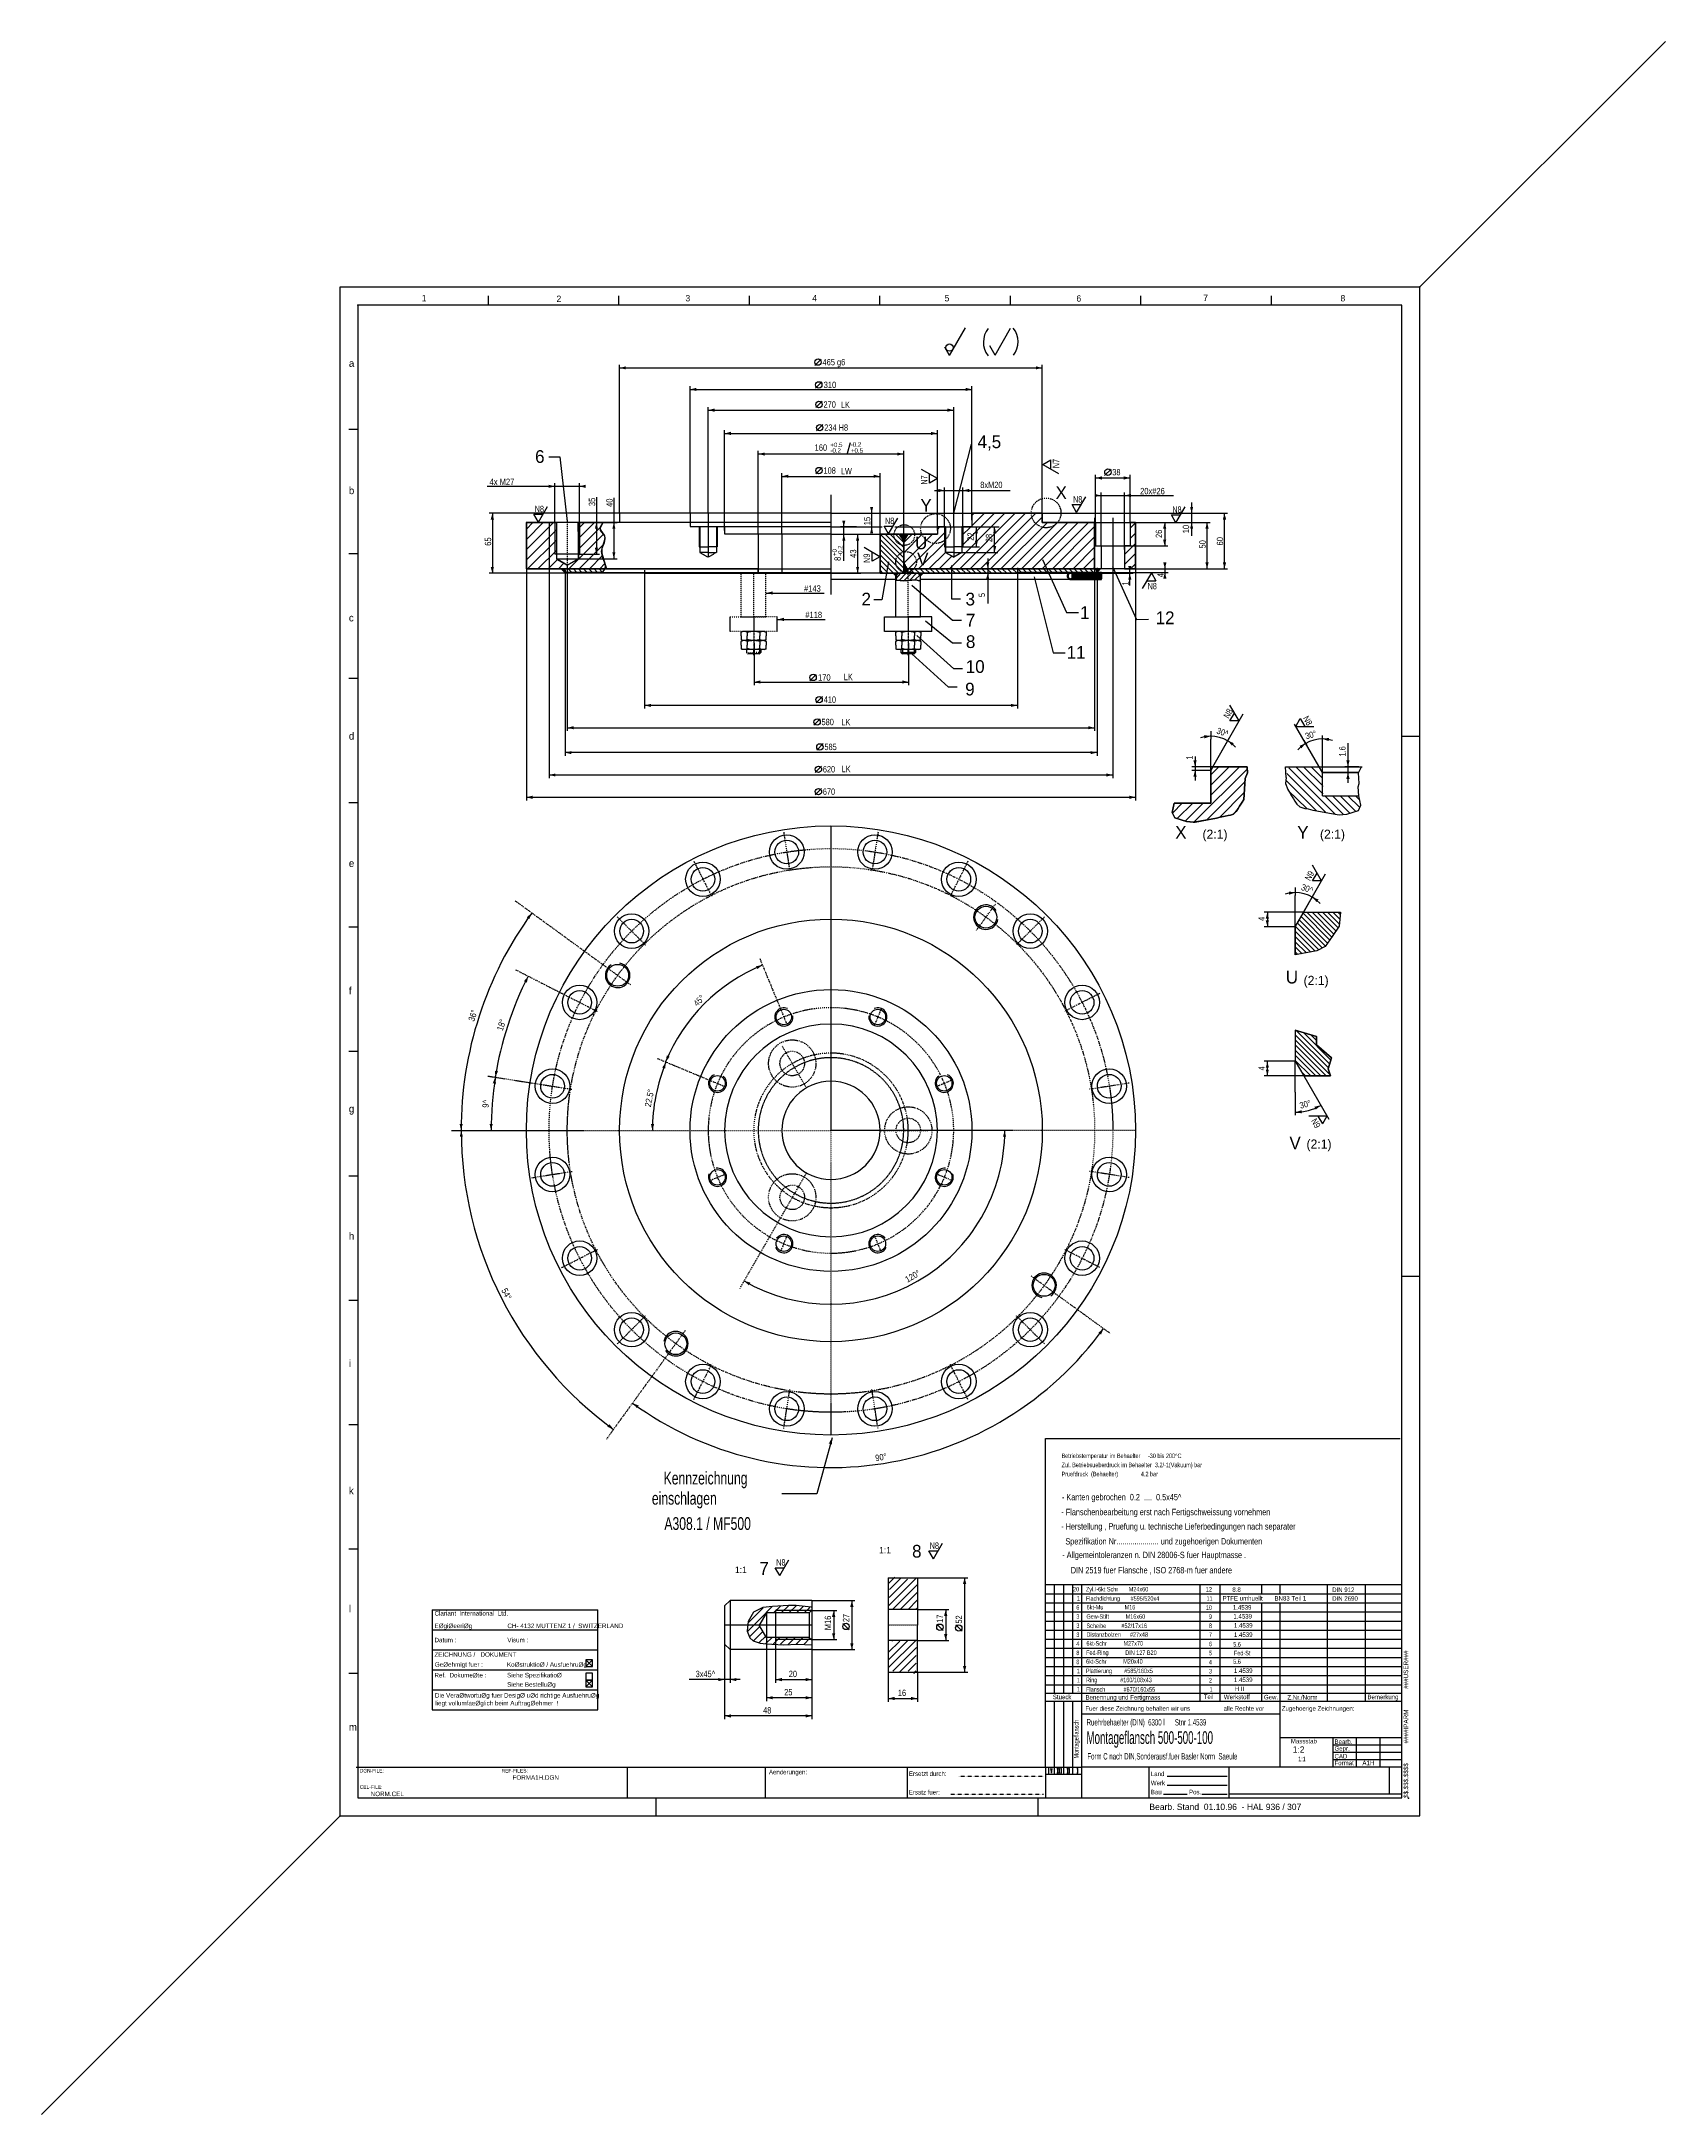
# Model space of a CAD drawing. Extents: x -22471 to -21578, y 9813 to 10953.
import ezdxf
from ezdxf.enums import TextEntityAlignment as Align

# ---------------------------------------------------------------- set-up
doc = ezdxf.new("R2010")
doc.units = 0
doc.header["$MEASUREMENT"] = 0
for name, pattern in [('DASHDOT', [1, 0.5, -0.25, 0, -0.25]), ('DOT', [0.25, 0, -0.25]), ('HIDDEN', [0.375, 0.25, -0.125])]:
    doc.linetypes.add(name, pattern=pattern)
for name, color, linetype in [('1', 7, 'CONTINUOUS'), ('10', 7, 'CONTINUOUS'), ('15', 7, 'CONTINUOUS'), ('16', 7, 'CONTINUOUS'), ('17', 7, 'CONTINUOUS'), ('3', 7, 'CONTINUOUS'), ('40', 7, 'CONTINUOUS'), ('5', 7, 'CONTINUOUS'), ('A1H-1', 7, 'CONTINUOUS'), ('A1H-10', 7, 'CONTINUOUS'), ('CONSTRUCTION_CLASS', 7, 'CONTINUOUS')]:
    doc.layers.add(name, color=color, linetype=linetype)
doc.styles.get("Standard").update_dxf_attribs({"font": 'txt', "height": 0.2})

msp = doc.modelspace()

# ---------------------------------------------------------------- texts
at = {"layer": '15', "color": 1, "linetype": 'Continuous'}
for s, height, width, p in [('465 g6', 3.5, 0.8, (-22041.1, 10777)), ('310', 3.5, 0.857143, (-22040.5, 10764.5)), ('270', 3.5, 0.8, (-22040.6, 10753.7)), ('234 H8', 3.5, 0.8, (-22040.2, 10741)), ('160', 3.5, 0.857143, (-22045.5, 10730)), ('+0.5', 2.45, 0.857143, (-22036.8, 10731.5)), ('-0.2', 2.45, 0.857143, (-22036.8, 10728.4)), ('-0.2', 2.45, 0.857143, (-22025.6, 10731.7)), ('+0.5', 2.45, 0.857143, (-22025.5, 10728.4)), ('108', 3.5, 0.8, (-22040.6, 10717.4)), ('38', 3.5, 0.8, (-21881.8, 10716.5)), ('4x M27', 3.5, 0.857143, (-22224.2, 10711.2)), ('8xM20', 3.5, 0.8, (-21954.4, 10709.5)), ('20x#26', 3.5, 0.857143, (-21866.5, 10706.1)), ('#143', 3.5, 0.857143, (-22051.3, 10652.5)), ('#118', 3.5, 0.857143, (-22050.6, 10638)), ('170', 3.5, 0.857143, (-22043.6, 10603.6)), ('410', 3.5, 0.8, (-22040.5, 10591.4)), ('580', 3.5, 0.8, (-22041.7, 10579.1)), ('585', 3.5, 0.8, (-22040.1, 10565.4)), ('620', 3.5, 0.8, (-22041, 10553.1)), ('670', 3.5, 0.8, (-22041, 10540.8)), ('Zyl.I-6kt Schr       M24x60', 2.5, 0.72, (-21896.3, 10102.2)), ('8.8', 2.5, 0.7996, (-21815.8, 10102)), ('DIN 912', 2.5, 0.7996, (-21760.9, 10101.9)), ('Flachdichtung       #595/520x4', 2.5, 0.72, (-21896.3, 10097.1)), ('6kt-Mu              M16', 2.5, 0.72, (-21895.9, 10092.3)), ('PTFE umhuellt', 2.5, 0.7996, (-21821.2, 10097.2)), ('1.4539', 2.5, 0.7996, (-21815.5, 10092.2)), ('BN83 Teil 1', 2.5, 0.7996, (-21792.6, 10097.2)), ('DIN 2690', 2.5, 0.7996, (-21760.9, 10097.1)), ('Gew-Stift           M16x60', 2.5, 0.72, (-21896, 10087.2)), ('Scheibe          #52/17x16', 2.5, 0.72, (-21896, 10082.1)), ('Distanzbolzen      #27x48', 2.5, 0.72, (-21896, 10077.3)), ('1.4539', 2.5, 0.7996, (-21815.2, 10087.3)), ('1.4539', 2.5, 0.7996, (-21814.9, 10082.3)), ('1.4539', 2.5, 0.7996, (-21814.9, 10077.2)), ('Fed-Ring           DIN 127 B20', 2.5, 0.72, (-21896.2, 10067.3)), ('6kt-Schr           M27x70', 2.5, 0.72, (-21896, 10072.4)), ('3x45^ ', 3.5, 0.8, (-22110.9, 10055.6)), ('20', 3.5, 0.8, (-22059.7, 10055.6)), ('6kt-Schr           M20x40', 2.5, 0.72, (-21896.2, 10062.5)), ('Plattierung        #585/160x5', 2.5, 0.72, (-21896.3, 10057.3)), ('1.4539', 2.5, 0.7996, (-21814.9, 10057.4)), ('25', 3.5, 0.8, (-22062.2, 10045.6)), ('16', 3.5, 0.8, (-21999.7, 10045.2)), ('Ring               #160/108x43', 2.5, 0.72, (-21896.2, 10052.3)), ('Flansch            #670/160x55', 2.5, 0.72, (-21896.2, 10047.1)), ('1.4539', 2.5, 0.7996, (-21814.9, 10052.4)), ('H II', 2.5, 0.7996, (-21814.5, 10047.4)), ('48', 3.5, 0.8, (-22073.8, 10035.6)), ('Ruehrbehaelter (DIN)  6300 l      Stnr 1.4539 ', 3.5, 0.571429, (-21895.9, 10029)), ('Montageflansch 500-500-100', 7, 0.571429, (-21896, 10020.6)), ('Form C nach DIN,Sonderausf.fuer Basler Norm  Saeule ', 3.499, 0.571306, (-21895.5, 10010.3))]:
    msp.add_text(s, height=height, dxfattribs=dict(at, width=width)).set_placement(p, align=Align.MIDDLE_LEFT)
for s, p in [('6', (-22199.2, 10721.6)), ('4,5', (-21955.9, 10729.7)), ('2', (-22019.7, 10643.2)), ('3', (-21962.5, 10643.2)), ('7', (-21962.3, 10631.6)), ('1', (-21899.5, 10635.8)), ('12', (-21858, 10632.9)), ('8', (-21962.3, 10619.8)), ('11', (-21906.9, 10613.9)), ('10', (-21962.4, 10606.1)), ('9', (-21962.7, 10593.7))]:
    msp.add_text(s, height=7, dxfattribs=at).set_placement(p)
at = {"layer": '15', "color": 1, "linetype": 'DASHDOT'}
for s, p in [('X', (-21909.9, 10701.7)), ('Y', (-21984.2, 10694.8)), ('U', (-21986.9, 10674.1)), ('V', (-21986, 10665.2))]:
    msp.add_text(s, height=7, dxfattribs=at).set_placement(p, align=Align.CENTER)
at = {"layer": '15', "color": 1, "linetype": 'Continuous'}
for s, height, rotation, width, p in [('35', 3.5, 90, 0.857143, (-22167.9, 10697.8)), ('40', 3.5, 90, 0.857143, (-22158.3, 10697.4)), ('15', 3.5, 90, 0.857143, (-22016.6, 10687.3)), ('22', 3.5, 90, 0.8, (-21959.7, 10678.8)), ('26', 3.5, 90, 0.8, (-21856.2, 10680.3)), ('10', 3.5, 90, 0.857143, (-21841.3, 10682.9)), ('65', 3.5, 90, 0.857143, (-22225.1, 10676)), ('+0', 2.45, 90, 0.857143, (-22034.5, 10670.4)), ('-0.2', 2.45, 90, 0.857143, (-22031.4, 10670.4)), ('43', 3.5, 90, 0.857143, (-22024.3, 10669.4)), ('28', 3.5, 90, 0.8, (-21949.6, 10678)), ('50', 3.5, 90, 0.857143, (-21832.2, 10674.5)), ('60', 3.5, 90, 0.857143, (-21822.6, 10676.2)), ('8', 3.5, 90, 0.857143, (-22032.9, 10667.7)), ('4', 3.5, 90, 0.857143, (-21855.3, 10658.7)), ('5', 3.5, 90, 0.8, (-21953.5, 10647.8)), ('1', 3.5, 90, 0.857143, (-21874.6, 10654.2)), ('30^ ', 3.5, 341.3969, 0.8, (-21824.2, 10574.5)), ('30%%d', 3.5, 15.7539, 0.8, (-21775.6, 10571.2)), ('1', 3.5, 90, 0.8, (-21839.4, 10558.4)), ('1.6', 3.5, 90, 0.8, (-21755.3, 10560.1)), ('30^ ', 3.5, 341.3969, 0.8, (-21777.7, 10488.5)), ('4', 3.5, 90, 0.8, (-21799.7, 10469.7)), ('36%%d', 3.5, 72.0003, 0.857143, (-22234.4, 10414.7)), ('45%%d', 3.5, 44.9963, 0.857143, (-22111.3, 10423.7)), ('18%%d', 3.5, 71.9947, 0.857143, (-22218.7, 10409.5)), ('4', 3.5, 90, 0.8, (-21799.7, 10387.5)), ('22.5%%d', 3.5, 78.749, 0.857143, (-22137.3, 10367.5)), ('9^ ', 3.5, 85.4974, 0.857143, (-22226.5, 10367)), ('30%%d', 3.5, 14.5183, 0.8, (-21778.7, 10368.1)), ('120%%d', 3.5, 30.0008, 0.857143, (-21995.3, 10272.2)), ('54%%d', 3.5, 297.0004, 0.857143, (-22216.3, 10267.4)), ('90%%d', 3.5, 9.0006, 0.857143, (-22012.1, 10174.3)), ('M16', 3.5, 90, 0.8, (-22038.2, 10079.7)), ('27', 3.5, 90, 0.8, (-22028.2, 10084.1)), ('17', 3.5, 90, 0.8, (-21976.6, 10083.7)), ('52', 3.5, 90, 0.8, (-21966.2, 10083.3)), ('Montageflansch', 2.5, 90, 0.72, (-21901.6, 10009.1))]:
    msp.add_text(s, height=height, rotation=rotation, dxfattribs=dict(at, width=width)).set_placement(p, align=Align.MIDDLE_LEFT)
at = {"layer": '15', "color": 1, "linetype": 'Continuous', "width": 0.72}
for s, p in [('Zul. Betriebsueberdruck im Behaelter  3.2/-1(Vakuum) bar', (-21909.7, 10171.8)), ('Betriebstemperatur im Behaelter     -30 bis 200^ C', (-21909.7, 10176.8)), ('Pruefdruck  (Behaelter)               4.2 bar', (-21909.7, 10166.8))]:
    msp.add_text(s, height=2.5, dxfattribs=at).set_placement(p, align=Align.TOP_LEFT)
at = {"layer": '15', "color": 1, "linetype": 'Continuous'}
for s, p in [('1:1', (-22010, 10123.7)), ('1:1', (-22089.3, 10112.9)), ('1:2', (-21782.6, 10014)), ('Bearb. Stand  01.10.96  - HAL 936 / 307', (-21861.4, 9982.5))]:
    msp.add_text(s, height=3.5, dxfattribs=at).set_placement(p, align=Align.MIDDLE_LEFT)
at = {"layer": '15', "color": 1, "linetype": 'DASHDOT'}
for s, p in [('8', (-21991.9, 10119.6)), ('7', (-22075.9, 10110.1))]:
    msp.add_text(s, height=7, dxfattribs=at).set_placement(p)
at = {"layer": '15', "color": 1, "linetype": 'Continuous', "width": 0.72}
for s, p in [('  20', (-21900, 10102.2)), (' 12', (-21827, 10102.1)), ('6', (-21899.9, 10092.2)), ('1', (-21899.6, 10097.2)), (' 10', (-21827, 10092.1)), (' 11', (-21826.6, 10097.1)), ('3', (-21899.9, 10087.2)), ('3', (-21899.9, 10082.2)), ('3', (-21899.9, 10077.2)), ('9', (-21827, 10087.1)), ('8', (-21827, 10082.1)), ('7', (-21827, 10077.1)), ('4', (-21899.9, 10072.2)), ('8', (-21899.9, 10067.2)), ('6', (-21827, 10072.1)), ('5', (-21827, 10067.1)), ('8', (-21899.9, 10062.2)), ('1', (-21899.6, 10057.2)), ('4', (-21827, 10062.1)), ('3', (-21827, 10057.1)), ('1', (-21899.6, 10052.2)), ('1', (-21899.6, 10047.2)), ('2', (-21827, 10052.1)), ('1', (-21826.6, 10047.1))]:
    msp.add_text(s, height=2.5, dxfattribs=at).set_placement(p, align=Align.MIDDLE_RIGHT)
at = {"layer": '15', "color": 1, "linetype": 'DASHDOT', "width": 0.72}
for s, p in [('5.6', (-21815.3, 10071.9)), ('Fed-St', (-21814.9, 10067.1)), ('5.6', (-21815.3, 10062.4)), ('1:1', (-21779.6, 10008.8))]:
    msp.add_text(s, height=2.5, dxfattribs=at).set_placement(p, align=Align.MIDDLE_LEFT)
at = {"layer": '16', "color": 139, "linetype": 'Continuous', "width": 0.714286}
for s, p in [('LK', (-22031, 10751.8)), ('LW', (-22031, 10715.3)), ('LK', (-22029.4, 10602.1)), ('LK', (-22030.7, 10577.3)), ('LK', (-22030.6, 10551.5))]:
    msp.add_text(s, height=3.5, dxfattribs=at).set_placement(p)
at = {"layer": '16', "color": 135, "linetype": 'HIDDEN', "width": 0.714286}
for s, height, p in [('Kennzeichnung  ', 7, (-22128.5, 10159.8)), ('  einschlagen', 7, (-22138.7, 10148.7)), ('- Flanschenbearbeitung erst nach Fertigschweissung vornehmen', 3.5, (-21909.8, 10142.9)), ('- Kanten gebrochen  0.2  ....  0.5x45^ ', 3.5, (-21909.5, 10151.1)), ('A308.1 / MF500', 7, (-22128.1, 10134.8)), ('- Herstellung , Pruefung u. technische Lieferbedingungen nach separater', 3.5, (-21909.9, 10135)), ('  Spezifikation Nr..................... und zugehoerigen Dokumenten', 3.5, (-21909.8, 10126.8)), ('- Allgemeintoleranzen n. DIN 28006-S fuer Hauptmasse .', 3.5, (-21909.3, 10119.3)), ('DIN 2519 fuer Flansche , ISO 2768-m fuer andere', 3.5, (-21904.6, 10110.9))]:
    msp.add_text(s, height=height, dxfattribs=at).set_placement(p)
at = {"layer": '16', "color": 135, "linetype": 'Continuous'}
for s, width, p in [('Stueck', 0.8, (-21914.5, 10041.7)), ('Benennung und Fertigmass', 0.8, (-21896.5, 10041.5)), ('Teil', 0.8, (-21831.5, 10041.8)), ('Werkstoff', 0.854, (-21820.5, 10041.7)), ('Gew.', 0.8, (-21798.4, 10041.6)), ('Z.Nr./Norm', 0.8, (-21785.5, 10041.5)), ('Bemerkung', 0.8, (-21741.5, 10041.7))]:
    msp.add_text(s, height=2.5, dxfattribs=dict(at, width=width)).set_placement(p)
at = {"layer": '17', "color": 1, "linetype": 'Continuous'}
for s, height, p in [('X', 7, (-21847.2, 10514.9)), ('(2:1)', 5, (-21832.2, 10514.9)), ('Y', 7, (-21780.1, 10514.9)), ('(2:1)', 5, (-21767.6, 10514.9)), ('U', 7, (-21786.4, 10435.3)), ('(2:1)', 5, (-21776.6, 10434.5)), ('V', 7, (-21784.4, 10344.1)), ('(2:1)', 5, (-21775, 10344.5))]:
    msp.add_text(s, height=height, dxfattribs=at).set_placement(p)
at = {"layer": 'A1H-1', "color": 253, "linetype": 'Continuous'}
for s, height, p in [('1', 3.5, (-22261.5, 10810.5)), ('2', 3.5, (-22187.4, 10810.1)), ('3', 3.5, (-22116.5, 10810.4)), ('4', 3.5, (-22046.8, 10810.4)), ('5', 3.5, (-21974, 10810.4)), ('6', 3.5, (-21901.5, 10810.3)), ('7', 3.5, (-21831.8, 10810.6)), ('8', 3.5, (-21756.3, 10810.4)), ('a', 4, (-22301.6, 10774.4)), ('b', 4, (-22301.6, 10704.4)), ('c', 4, (-22301.6, 10634.4)), ('d', 4, (-22301.6, 10569.4)), ('e', 4, (-22301.6, 10499.4)), ('f', 4, (-22301.6, 10429.4)), ('g', 4, (-22301.6, 10364.4)), ('h', 4, (-22301.6, 10294.4)), ('i', 4, (-22301.6, 10224.4)), ('k', 4, (-22301.6, 10154.4)), ('l', 4, (-22301.6, 10089.4)), ('m', 4, (-22301.6, 10024.4)), ('FORMA1H.DGN', 2.5, (-22211.6, 9997.4)), ('A1H', 2.5, (-21744.3, 10005.4)), ('NORM.CEL', 2.5, (-22289.6, 9988.4))]:
    msp.add_text(s, height=height, dxfattribs=at).set_placement(p)
for s, p in [('###USER###', (-21721.6, 10047.4)), ('####IPARM', (-21721.6, 10017.4)), ('$$.$$$.$$$$', (-21721.6, 9987.4))]:
    msp.add_text(s, height=2.5, rotation=90, dxfattribs=at).set_placement(p, align=Align.TOP_LEFT)
at = {"layer": 'A1H-1', "color": 253, "linetype": 'Continuous', "width": 0.8}
for s, height, p in [('Fuer diese Zeichnung behalten wir uns', 2.5, (-21896.6, 10035.4)), ('alle Rechte vor', 2.5, (-21820.6, 10035.4)), ('Zugehoerige Zeichnungen:', 2.5, (-21788.6, 10035.4)), ('Massstab', 2.5, (-21783.6, 10017.4)), ('CAD', 2.5, (-21759.6, 10009.1)), ('Bearb.', 2.5, (-21759.6, 10017.1)), ('Gepr.', 2.5, (-21759.6, 10013.4)), ('DGN-FILE:', 2, (-22295.6, 10001.4)), ('REF-FILES:', 2, (-22217.6, 10001.4)), ('Aenderungen:', 2.5, (-22070.6, 10000.4)), ('Ersetzt durch:', 2.5, (-21993.6, 9999.5)), ('Land', 2.5, (-21860.6, 9999.4)), ('Format', 2.5, (-21759.6, 10005.4)), ('CEL-FILE:', 2, (-22295.6, 9992.4)), ('Ersatz fuer:', 2.5, (-21993.7, 9989.3)), ('Werk', 2.5, (-21860.6, 9994.4)), ('Bau', 2.5, (-21860.6, 9989.4)), ('Pos.', 2.5, (-21839.6, 9989.4))]:
    msp.add_text(s, height=height, dxfattribs=at).set_placement(p)
at = {"layer": 'A1H-1', "color": 253, "linetype": 'Continuous'}
msp.add_text('O', height=0.1, dxfattribs=at).set_placement((-22296.6, 10004.4), align=Align.MIDDLE)

# ---------------------------------------------------------------- blocks, each defined once
blk = doc.blocks.new('BSO8')
at = {"layer": '40', "color": 1, "linetype": 'Continuous'}
for p, q in [((-2.5, 4.329), (2.5, 4.33)), ((0, 0), (-2.5, 4.329)), ((0, 0), (5.001, 8.661))]:
    blk.add_line(p, q, dxfattribs=at)
at = {"layer": '40', "color": 1, "linetype": 'Continuous', "width": 0.714286}
blk.add_text('N8', height=3.5, rotation=0.000031, dxfattribs=at).set_placement((-2, 5.5))
blk = doc.blocks.new('BSOL')
at = {"layer": '15', "color": 1, "linetype": 'Continuous'}
for p, q in [((0, 0), (-2.5, 4.33)), ((-2.5, 4.33), (2.5, 4.33)), ((0, 0), (5, 8.66))]:
    blk.add_line(p, q, dxfattribs=at)
at = {"layer": '15', "color": 1, "linetype": 'Continuous', "width": 0.714286}
blk.add_attdef('TAG00', (-4.5, 5.5), '', height=3.5, rotation=360, dxfattribs=at)
blk = doc.blocks.new('BSUL')
at = {"layer": '15', "color": 1, "linetype": 'Continuous'}
for p, q in [((0, 0), (-5, -8.66)), ((0, 0), (2.499, -4.33)), ((-2.5, -4.33), (2.499, -4.33))]:
    blk.add_line(p, q, dxfattribs=at)
at = {"layer": '15', "color": 1, "linetype": 'Continuous', "width": 0.714286}
blk.add_attdef('TAG00', text='', height=3.5, rotation=360, dxfattribs=at).set_placement((0, 0), align=Align.CENTER)
blk = doc.blocks.new('MU16')
at = {"layer": '16', "color": 92, "linetype": 'Continuous'}
for p, q in [((-11.7, 0), (-13.8, -0.9)), ((-5.7, 0), (-11.7, 0)), ((11.7, 0), (-5.7, 0)), ((11.7, 0), (13.8, -0.9)), ((-13.8, -5), (-13.8, -0.9)), ((-13.8, -5), (-13.8, -9.1)), ((-11.7, -10), (-13.8, -9.1)), ((-5.7, -10), (-11.7, -10)), ((-7, -1), (-7, -5)), ((-7, -9), (-7, -5)), ((11.7, -10), (-5.7, -10)), ((6.7, -0.9), (6.7, -5)), ((6.7, -9.1), (6.7, -5)), ((11.7, -10), (13.8, -9.1)), ((13.8, -0.9), (13.8, -5)), ((13.8, -9.1), (13.8, -5))]:
    blk.add_line(p, q, dxfattribs=at)
for points in [[(-7, -1, 0.046075), (-7.8, -0.5, 0.042505), (-8.8, -0.2, 0.04037), (-9.8, 0, 0.039641), (-10.9, 0, 0.040296), (-12, -0.1, 0.042355), (-13, -0.5, 0.045848), (-13.8, -0.9, 0.045848)], [(-7, -9, -0.046075), (-7.8, -9.5, -0.042505), (-8.8, -9.8, -0.04037), (-9.8, -10, -0.039641), (-10.9, -10, -0.040296), (-12, -9.9, -0.042355), (-13, -9.5, -0.045848), (-13.8, -9.1, -0.045848)], [(-5.7, -0.7, 0.006497), (-6.3, -0.8, 0.00655), (-7, -1, 0.00655)], [(-5.7, -9.3, -0.006497), (-6.3, -9.2, -0.00655), (-7, -9, -0.00655)], [(6.7, -0.9, 0.039774), (2.7, -0.2, 0.038943), (-1.5, -0.1, 0.039424), (-5.7, -0.7, 0.039424)], [(6.7, -9.1, -0.039774), (2.7, -9.8, -0.038943), (-1.5, -9.9, -0.039424), (-5.7, -9.3, -0.039424)], [(13.8, -0.9, 0.042219), (12.7, -0.5, 0.039667), (11.5, -0.2, 0.038391), (10.3, -0.1, 0.038361), (9, -0.2, 0.039577), (7.8, -0.5, 0.042066), (6.7, -0.9, 0.042066)], [(13.8, -9.1, -0.042219), (12.7, -9.5, -0.039667), (11.5, -9.8, -0.038391), (10.3, -9.9, -0.038361), (9, -9.8, -0.039577), (7.8, -9.5, -0.042066), (6.7, -9.1, -0.042066)]]:
    blk.add_lwpolyline(points, format="xyb", dxfattribs=at)
at = {"layer": 'A1H-10', "color": 52, "linetype": 'DASHDOT'}
blk.add_line((0, 0), (0, -10), dxfattribs=at)
blk = doc.blocks.new('STCL2')
at = {"layer": 'A1H-10', "color": 3, "linetype": 'Continuous'}
for p, q in [((-91, 55), (-91, 0)), ((-91, 55), (0, 55)), ((0, 0), (0, 55)), ((-91, 44), (0, 44)), ((-91, 33), (0, 33)), ((-6.622, 23.833), (-2.892, 27.563)), ((-6.622, 27.563), (-2.892, 23.833)), ((-91, 22), (0, 22)), ((-6.622, 12.738), (-2.892, 16.468)), ((-6.622, 16.468), (-2.892, 12.738)), ((-91, 11), (0, 11)), ((-91, 0), (0, 0))]:
    blk.add_line(p, q, dxfattribs=at)
for points in [[(-6.622, 23.833), (-2.892, 23.833), (-2.892, 27.563), (-6.622, 27.563)], [(-6.622, 16.468), (-2.892, 16.468), (-2.892, 20.198), (-6.622, 20.198)], [(-6.622, 12.738), (-2.892, 12.738), (-2.892, 16.468), (-6.622, 16.468)]]:
    blk.add_lwpolyline(points, close=True, dxfattribs=at)
for s, p in [('Clariant  International  Ltd.', (-89.798, 53.13)), ('E%%cgi%%ceeri%%cg', (-89.815, 46.253)), ('CH- 4132 MUTTENZ 1 /  SWITZERLAND', (-49.71, 46.248)), ('Datum :', (-89.825, 38.441)), ('Visum :', (-49.752, 38.455)), ('ZEICHNUNG /   DOKUMENT', (-89.841, 30.484)), ('Ge%%cehmigt fuer :', (-89.626, 24.999)), ('Ko%%cstruktio%%c / Ausfuehru%%cg', (-49.951, 24.987)), ('Ref.  Dokume%%cte :', (-89.832, 19.116)), ('Siehe Spezifikatio%%c', (-49.913, 19.15)), ('Siehe Bestellu%%cg', (-49.883, 14.021)), ('Die Vera%%ctwortu%%cg fuer Desig%%c u%%cd richtige Ausfuehru%%cg', (-89.569, 8.024)), ('liegt vollumfae%%cglich beim Auftrag%%cehmer  !', (-89.375, 3.76))]:
    blk.add_text(s, height=2.5, dxfattribs=at).set_placement(p, align=Align.MIDDLE_LEFT)

# ---------------------------------------------------------------- linework, layer by layer
at = {"layer": '1', "color": 253, "linetype": 'Continuous'}
for p, q in [((-21898.5, 10040.4), (-21918.5, 10040.4)), ((-21898.5, 10040.4), (-21918.5, 10040.4)), ((-21898.5, 10040.4), (-21918.5, 10040.4)), ((-21898.5, 10040.4), (-21918.5, 10040.4)), ((-21913.5, 10000.4), (-21913.5, 10040.4)), ((-21913.5, 10000.4), (-21913.5, 10040.4)), ((-21913.5, 10000.4), (-21913.5, 10040.4)), ((-21913.5, 10000.4), (-21913.5, 10040.3)), ((-21908.5, 10000.4), (-21908.5, 10040.4)), ((-21908.5, 10000.4), (-21908.5, 10040.4)), ((-21908.5, 10000.4), (-21908.5, 10040.4)), ((-21908.5, 10000.4), (-21908.5, 10040.4)), ((-21903.5, 10000.4), (-21903.5, 10040.4)), ((-21903.5, 10000.4), (-21903.5, 10040.4)), ((-21903.5, 10000.4), (-21903.5, 10040.4)), ((-21903.5, 10000.4), (-21903.5, 10040.4)), ((-21722.5, 10040.4), (-21898.5, 10040.4)), ((-21898.5, 9987.4), (-21898.5, 10040.4)), ((-21722.5, 10040.4), (-21898.5, 10040.4)), ((-21898.5, 9987.4), (-21898.5, 10040.4)), ((-21918.5, 10004.4), (-21898.5, 10004.4)), ((-21918.5, 10004.4), (-21918.5, 9987.4)), ((-21918.5, 10004.4), (-21898.5, 10004.4)), ((-21918.5, 10004.4), (-21918.5, 9987.4)), ((-21918.5, 10004.4), (-21898.5, 10004.4)), ((-21918.5, 10004.4), (-21918.5, 9987.4)), ((-21918.5, 10004.4), (-21898.5, 10004.4)), ((-21918.5, 10004.4), (-21918.5, 9987.4)), ((-21918.5, 10000.4), (-21898.5, 10000.4)), ((-21918.5, 10000.4), (-21898.5, 10000.4)), ((-21918.5, 10000.4), (-21898.5, 10000.4)), ((-21918.5, 10000.4), (-21898.5, 10000.4)), ((-21917, 10003.6), (-21916.5, 10003.6)), ((-21917, 10003.6), (-21916.5, 10003.6)), ((-21917, 10003.6), (-21916.5, 10003.6)), ((-21917, 10003.6), (-21916.5, 10003.6)), ((-21916.5, 10001.1), (-21917, 10001.1)), ((-21916.5, 10001.1), (-21917, 10001.1)), ((-21916.5, 10001.1), (-21917, 10001.1)), ((-21916.5, 10001.1), (-21917, 10001.1)), ((-21916.5, 10003.6), (-21916.8, 10003.6)), ((-21916.8, 10003.6), (-21916.8, 10001.1)), ((-21916.5, 10003.6), (-21916.8, 10003.6)), ((-21916.8, 10003.6), (-21916.8, 10001.1)), ((-21916.5, 10003.6), (-21916.8, 10003.6)), ((-21916.8, 10003.6), (-21916.8, 10001.1)), ((-21916.5, 10003.6), (-21916.8, 10003.6)), ((-21916.8, 10003.6), (-21916.8, 10001.1)), ((-21916.8, 10001.1), (-21916.5, 10001.1)), ((-21916.8, 10001.1), (-21916.5, 10001.1)), ((-21916.8, 10001.1), (-21916.5, 10001.1)), ((-21916.8, 10001.1), (-21916.5, 10001.1)), ((-21915.8, 10003.6), (-21915.3, 10001.1)), ((-21915.8, 10003.6), (-21915.3, 10001.1)), ((-21915.8, 10003.6), (-21915.3, 10001.1)), ((-21915.8, 10003.6), (-21915.3, 10001.1)), ((-21915.3, 10001.1), (-21914.8, 10003.6)), ((-21915.3, 10001.1), (-21914.8, 10003.6)), ((-21915.3, 10001.1), (-21914.8, 10003.6)), ((-21915.3, 10001.1), (-21914.8, 10003.6)), ((-21912.3, 10003.6), (-21911.8, 10003.6)), ((-21912.3, 10003.6), (-21911.8, 10003.6)), ((-21912.3, 10003.6), (-21911.8, 10003.6)), ((-21912.3, 10003.6), (-21911.8, 10003.6)), ((-21911.8, 10001.1), (-21912.3, 10001.1)), ((-21911.8, 10001.1), (-21912.3, 10001.1)), ((-21911.8, 10001.1), (-21912.3, 10001.1)), ((-21911.8, 10001.1), (-21912.3, 10001.1)), ((-21911.8, 10003.6), (-21912, 10003.6)), ((-21912, 10003.6), (-21912, 10001.1)), ((-21911.8, 10003.6), (-21912, 10003.6)), ((-21912, 10003.6), (-21912, 10001.1)), ((-21911.8, 10003.6), (-21912, 10003.6)), ((-21912, 10003.6), (-21912, 10001.1)), ((-21911.8, 10003.6), (-21912, 10003.6)), ((-21912, 10003.6), (-21912, 10001.1)), ((-21912, 10001.1), (-21911.8, 10001.1)), ((-21912, 10001.1), (-21911.8, 10001.1)), ((-21912, 10001.1), (-21911.8, 10001.1)), ((-21912, 10001.1), (-21911.8, 10001.1)), ((-21911.3, 10003.6), (-21910.8, 10003.6)), ((-21911.3, 10003.6), (-21910.8, 10003.6)), ((-21911.3, 10003.6), (-21910.8, 10003.6)), ((-21911.3, 10003.6), (-21910.8, 10003.6)), ((-21910.8, 10001.1), (-21911.3, 10001.1)), ((-21910.8, 10001.1), (-21911.3, 10001.1)), ((-21910.8, 10001.1), (-21911.3, 10001.1)), ((-21910.8, 10001.1), (-21911.3, 10001.1)), ((-21910.8, 10003.6), (-21911, 10003.6)), ((-21911, 10003.6), (-21911, 10001.1)), ((-21910.8, 10003.6), (-21911, 10003.6)), ((-21911, 10003.6), (-21911, 10001.1)), ((-21910.8, 10003.6), (-21911, 10003.6)), ((-21911, 10003.6), (-21911, 10001.1)), ((-21910.8, 10003.6), (-21911, 10003.6)), ((-21911, 10003.6), (-21911, 10001.1)), ((-21911, 10001.1), (-21910.8, 10001.1)), ((-21911, 10001.1), (-21910.8, 10001.1)), ((-21911, 10001.1), (-21910.8, 10001.1)), ((-21911, 10001.1), (-21910.8, 10001.1)), ((-21910.3, 10003.6), (-21909.8, 10003.6)), ((-21910.3, 10003.6), (-21909.8, 10003.6)), ((-21910.3, 10003.6), (-21909.8, 10003.6)), ((-21910.3, 10003.6), (-21909.8, 10003.6)), ((-21909.8, 10001.1), (-21910.3, 10001.1)), ((-21909.8, 10001.1), (-21910.3, 10001.1)), ((-21909.8, 10001.1), (-21910.3, 10001.1)), ((-21909.8, 10001.1), (-21910.3, 10001.1)), ((-21909.8, 10003.6), (-21910, 10003.6)), ((-21910, 10003.6), (-21910, 10001.1)), ((-21909.8, 10003.6), (-21910, 10003.6)), ((-21910, 10003.6), (-21910, 10001.1)), ((-21909.8, 10003.6), (-21910, 10003.6)), ((-21910, 10003.6), (-21910, 10001.1)), ((-21909.8, 10003.6), (-21910, 10003.6)), ((-21910, 10003.6), (-21910, 10001.1)), ((-21910, 10001.1), (-21909.8, 10001.1)), ((-21910, 10001.1), (-21909.8, 10001.1)), ((-21910, 10001.1), (-21909.8, 10001.1)), ((-21910, 10001.1), (-21909.8, 10001.1)), ((-21906.8, 10003.6), (-21906.3, 10003.6)), ((-21906.8, 10003.6), (-21906.3, 10003.6)), ((-21906.8, 10003.6), (-21906.3, 10003.6)), ((-21906.8, 10003.6), (-21906.3, 10003.6)), ((-21906.8, 10001.1), (-21906.3, 10001.1)), ((-21906.8, 10001.1), (-21906.3, 10001.1)), ((-21906.8, 10001.1), (-21906.3, 10001.1)), ((-21906.8, 10001.1), (-21906.3, 10001.1)), ((-21906.5, 10003.6), (-21906.5, 10001.1)), ((-21906.5, 10003.6), (-21906.5, 10001.1)), ((-21906.5, 10003.6), (-21906.5, 10001.1)), ((-21906.5, 10003.6), (-21906.5, 10001.1)), ((-21905.8, 10003.6), (-21905.3, 10003.6)), ((-21905.8, 10003.6), (-21905.3, 10003.6)), ((-21905.8, 10003.6), (-21905.3, 10003.6)), ((-21905.8, 10003.6), (-21905.3, 10003.6)), ((-21905.8, 10001.1), (-21905.3, 10001.1)), ((-21905.8, 10001.1), (-21905.3, 10001.1)), ((-21905.8, 10001.1), (-21905.3, 10001.1)), ((-21905.8, 10001.1), (-21905.3, 10001.1)), ((-21905.5, 10003.6), (-21905.5, 10001.1)), ((-21905.5, 10003.6), (-21905.5, 10001.1)), ((-21905.5, 10003.6), (-21905.5, 10001.1)), ((-21905.5, 10003.6), (-21905.5, 10001.1)), ((-21901.3, 10003.6), (-21900.8, 10003.6)), ((-21901.3, 10003.6), (-21900.8, 10003.6)), ((-21901.3, 10003.6), (-21900.8, 10003.6)), ((-21901.3, 10003.6), (-21900.8, 10003.6)), ((-21900.8, 10001.1), (-21901.3, 10001.1)), ((-21900.8, 10001.1), (-21901.3, 10001.1)), ((-21900.8, 10001.1), (-21901.3, 10001.1)), ((-21900.8, 10001.1), (-21901.3, 10001.1)), ((-21900.8, 10003.6), (-21901, 10003.6)), ((-21901, 10003.6), (-21901, 10001.1)), ((-21900.8, 10003.6), (-21901, 10003.6)), ((-21901, 10003.6), (-21901, 10001.1)), ((-21900.8, 10003.6), (-21901, 10003.6)), ((-21901, 10003.6), (-21901, 10001.1)), ((-21900.8, 10003.6), (-21901, 10003.6)), ((-21901, 10003.6), (-21901, 10001.1)), ((-21901, 10001.1), (-21900.8, 10001.1)), ((-21901, 10001.1), (-21900.8, 10001.1)), ((-21901, 10001.1), (-21900.8, 10001.1)), ((-21901, 10001.1), (-21900.8, 10001.1))]:
    msp.add_line(p, q, dxfattribs=at)
at = {"layer": '10', "color": 1, "linetype": 'Continuous'}
msp.add_line((-21959.4, 10686.4), (-21944, 10686.4), dxfattribs=at)
at = {"layer": '10', "color": 92, "linetype": 'Continuous'}
for p, q in [((-21906.3, 10660.4), (-21905.6, 10661.1)), ((-21906.2, 10660.5), (-21905.9, 10660.1)), ((-21905.5, 10661.2), (-21905.1, 10660.8)), ((-21887.8, 10661.4), (-21904.6, 10661.4)), ((-21904.6, 10660.9), (-21887.8, 10660.9)), ((-21904.6, 10660.9), (-21904.6, 10660.9)), ((-21904.4, 10660.9), (-21903.9, 10661.4)), ((-21904.3, 10661.4), (-21903.8, 10660.9)), ((-21904.1, 10660.9), (-21904.1, 10657.9)), ((-21904.1, 10658.8), (-21901.9, 10660.9)), ((-21904.1, 10660.9), (-21887.8, 10660.9)), ((-21904.1, 10660.4), (-21887.8, 10660.4)), ((-21904.1, 10659.9), (-21887.8, 10659.9)), ((-21903, 10660.9), (-21902.5, 10661.4)), ((-21902.9, 10661.4), (-21902.4, 10660.9)), ((-21902.1, 10657.9), (-21899.1, 10660.9)), ((-21901.5, 10660.9), (-21901, 10661.4)), ((-21901.4, 10661.4), (-21900.9, 10660.9)), ((-21900.1, 10660.9), (-21899.6, 10661.4)), ((-21900, 10661.4), (-21899.5, 10660.9)), ((-21899.3, 10657.9), (-21896.3, 10660.9)), ((-21898.7, 10660.9), (-21898.2, 10661.4)), ((-21898.6, 10661.4), (-21898.1, 10660.9)), ((-21897.3, 10660.9), (-21896.8, 10661.4)), ((-21897.2, 10661.4), (-21896.7, 10660.9)), ((-21896.5, 10657.9), (-21893.5, 10660.9)), ((-21895.9, 10660.9), (-21895.4, 10661.4)), ((-21895.8, 10661.4), (-21895.3, 10660.9)), ((-21894.5, 10660.9), (-21894, 10661.4)), ((-21894.4, 10661.4), (-21893.9, 10660.9)), ((-21893.6, 10657.9), (-21890.6, 10660.9)), ((-21893.1, 10660.9), (-21892.6, 10661.4)), ((-21893, 10661.4), (-21892.5, 10660.9)), ((-21891.6, 10660.9), (-21891.1, 10661.4)), ((-21891.5, 10661.4), (-21891, 10660.9)), ((-21890.8, 10657.9), (-21887.8, 10660.9)), ((-21890.2, 10660.9), (-21889.7, 10661.4)), ((-21890.1, 10661.4), (-21889.6, 10660.9)), ((-21888.8, 10660.9), (-21888.3, 10661.4)), ((-21888.7, 10661.4), (-21888.2, 10660.9)), ((-21888.3, 10661.4), (-21887.8, 10660.9)), ((-21887.8, 10660.9), (-21887.8, 10661.4)), ((-21887.8, 10660.9), (-21887.8, 10657.9)), ((-22000.8, 10657.4), (-22036.1, 10657.4)), ((-21904.6, 10657.4), (-21987.3, 10657.4)), ((-21906.6, 10659.4), (-21905.9, 10658.8)), ((-21906.5, 10658.8), (-21906, 10659.2)), ((-21905.9, 10657.9), (-21905.6, 10658.3)), ((-21905.1, 10658), (-21904.5, 10657.4)), ((-21905, 10657.4), (-21904.5, 10657.9)), ((-21887.8, 10657.9), (-21904.6, 10657.9)), ((-21904.6, 10657.4), (-21887.8, 10657.4)), ((-21904.1, 10659.4), (-21887.8, 10659.4)), ((-21904.1, 10658.9), (-21887.8, 10658.9)), ((-21904.1, 10658.4), (-21887.8, 10658.4)), ((-21903.6, 10657.9), (-21903.1, 10657.4)), ((-21903.6, 10657.4), (-21903.1, 10657.9)), ((-21902.2, 10657.9), (-21901.7, 10657.4)), ((-21902.2, 10657.4), (-21901.7, 10657.9)), ((-21900.8, 10657.9), (-21900.3, 10657.4)), ((-21900.8, 10657.4), (-21900.3, 10657.9)), ((-21899.4, 10657.9), (-21898.9, 10657.4)), ((-21899.4, 10657.4), (-21898.9, 10657.9)), ((-21898, 10657.4), (-21897.5, 10657.9)), ((-21897.9, 10657.9), (-21897.4, 10657.4)), ((-21896.6, 10657.4), (-21896.1, 10657.9)), ((-21896.5, 10657.9), (-21896, 10657.4)), ((-21895.1, 10657.9), (-21894.6, 10657.4)), ((-21895.1, 10657.4), (-21894.6, 10657.9)), ((-21893.7, 10657.9), (-21893.2, 10657.4)), ((-21893.7, 10657.4), (-21893.2, 10657.9)), ((-21892.3, 10657.9), (-21891.8, 10657.4)), ((-21892.3, 10657.4), (-21891.8, 10657.9)), ((-21890.9, 10657.9), (-21890.4, 10657.4)), ((-21890.9, 10657.4), (-21890.4, 10657.9)), ((-21889.5, 10657.9), (-21889, 10657.4)), ((-21889.5, 10657.4), (-21889, 10657.9)), ((-21888.1, 10657.4), (-21887.8, 10657.7)), ((-21888, 10657.9), (-21887.8, 10658.1)), ((-21888, 10657.9), (-21887.8, 10657.6)), ((-21887.8, 10657.4), (-21887.8, 10657.9)), ((-22075, 10617.3), (-22076, 10616.4)), ((-22075.8, 10618.9), (-22075.8, 10616.5)), ((-21998, 10618.9), (-21998, 10617.3)), ((-21998, 10617.3), (-21994, 10617.3)), ((-21998, 10617.3), (-21997.2, 10616.4)), ((-21997.2, 10618.9), (-21997.2, 10616.5)), ((-21990.8, 10616.5), (-21997.2, 10616.5)), ((-21990, 10617.3), (-21994, 10617.3)), ((-21990, 10617.3), (-21990.9, 10616.4)), ((-21990.8, 10618.9), (-21990.8, 10616.5)), ((-21990, 10618.9), (-21990, 10617.3))]:
    msp.add_line(p, q, dxfattribs=at)
at = {"layer": '10', "color": 92, "linetype": 'DASHDOT'}
for p, q in [((-22083, 10618.9), (-22083, 10617.3)), ((-22083, 10617.3), (-22079.1, 10617.3)), ((-22083, 10617.3), (-22082.1, 10616.4)), ((-22075.8, 10616.5), (-22082.2, 10616.5)), ((-22075, 10617.3), (-22079, 10617.3)), ((-22075, 10618.9), (-22075, 10617.3)), ((-22009, 10354.5), (-21982.7, 10354.5))]:
    msp.add_line(p, q, dxfattribs=at)
at = {"layer": '10', "color": 52, "linetype": 'DASHDOT'}
for p, q in [((-22079, 10615.9), (-22079, 10618.9)), ((-21994, 10615.9), (-21994, 10618.9)), ((-22050.3, 10378.4), (-22063.5, 10401.2)), ((-22050.3, 10330.7), (-22086.7, 10267.6))]:
    msp.add_line(p, q, dxfattribs=at)
at = {"layer": '10', "color": 92, "linetype": 'Continuous'}
msp.add_lwpolyline([(-21887.8, 10660.9), (-21904.1, 10660.9), (-21904.1, 10657.9), (-21887.8, 10657.9), (-21887.8, 10660.9)], close=True, dxfattribs=at)
msp.add_circle((-22036.5, 10354.5), 77.5, dxfattribs=at)
at = {"layer": '10', "color": 92, "linetype": 'DASHDOT'}
for centre, radius in [((-22057.8, 10391.3), 13), ((-22057.8, 10391.3), 6.75), ((-21994, 10354.5), 13), ((-21994, 10354.5), 6.75), ((-22057.8, 10317.7), 13), ((-22057.8, 10317.7), 6.75)]:
    msp.add_circle(centre, radius, dxfattribs=at)
at = {"layer": '10', "color": 92, "linetype": 'Continuous'}
for radius, start in [(2, 89.9989), (1.5, 90.025)]:
    msp.add_arc((-21904.6, 10659.4), radius, start, 270, dxfattribs=at)
msp.add_point((-21887.8, 10660.9), dxfattribs=at)
at = {"layer": '15', "color": 1, "linetype": 'Continuous'}
for p, q in [((-21971.3, 10780.7), (-21973.9, 10785.3)), ((-21971.3, 10780.7), (-21962.6, 10795.8)), ((-21946.2, 10780.9), (-21949.1, 10785.9)), ((-21946.2, 10780.9), (-21937.7, 10795.6)), ((-22152.8, 10693.9), (-22152.8, 10775.6)), ((-22152.8, 10773.8), (-21920.3, 10773.8)), ((-22045.3, 10775.2), (-22041.8, 10778.7)), ((-21920.3, 10693.9), (-21920.3, 10775.6)), ((-22114, 10693.9), (-22114, 10763.8)), ((-22045, 10762.7), (-22041.5, 10766.2)), ((-21959, 10690.1), (-21959, 10763.8)), ((-22114, 10762), (-21959, 10762)), ((-22104, 10693.9), (-22104, 10752.3)), ((-22044.8, 10752), (-22041.3, 10755.5)), ((-21969, 10686.4), (-21969, 10752.3)), ((-22104, 10750.6), (-21969, 10750.6)), ((-22095, 10684.4), (-22095, 10739.6)), ((-22044.4, 10739.2), (-22040.9, 10742.7)), ((-21978, 10684.4), (-21978, 10739.6)), ((-22095, 10737.8), (-21978, 10737.8)), ((-22076.5, 10682.4), (-22076.5, 10728.2)), ((-21996.5, 10682.4), (-21996.5, 10728.2)), ((-21969, 10693.9), (-21959.3, 10731.9)), ((-22076.5, 10726.5), (-21996.5, 10726.5)), ((-22044.8, 10715.6), (-22041.3, 10719.1)), ((-21886, 10714.7), (-21882.5, 10718.2)), ((-22171.8, 10708.7), (-22225.6, 10708.7)), ((-22188.3, 10688.9), (-22188.3, 10710.5)), ((-22174.8, 10688.9), (-22174.8, 10710.5)), ((-22063.5, 10682.4), (-22063.5, 10716)), ((-22063.5, 10714.2), (-22009.5, 10714.2)), ((-22009.5, 10682.4), (-22009.5, 10716)), ((-21979.6, 10706.4), (-21937.9, 10706.4)), ((-21974, 10686.4), (-21974, 10708.1)), ((-21964, 10686.4), (-21964, 10708.1)), ((-21891, 10675.9), (-21891, 10715.1)), ((-21891, 10713.3), (-21872, 10713.3)), ((-21888, 10675.9), (-21888, 10705.4)), ((-21875, 10673.9), (-21875, 10705.4)), ((-21872, 10688.9), (-21872, 10715.1)), ((-22152.8, 10693.9), (-22224.4, 10693.9)), ((-22222.7, 10693.9), (-22222.7, 10660.9)), ((-22165.5, 10702.8), (-22165.5, 10671.4)), ((-22155.9, 10702.4), (-22155.9, 10668.9)), ((-22036.5, 10693.9), (-22012.4, 10693.9)), ((-22014.1, 10683.4), (-22014.1, 10696.9)), ((-21939, 10693.9), (-21836.4, 10693.9)), ((-21920.3, 10693.9), (-21818.4, 10693.9)), ((-21891, 10703.7), (-21848.2, 10703.7)), ((-21838.2, 10699.9), (-21838.2, 10681.5)), ((-21820.1, 10663.4), (-21820.1, 10693.9)), ((-22175.5, 10688.9), (-22163.7, 10688.9)), ((-22175.5, 10688.9), (-22154.1, 10688.9)), ((-22036.5, 10682.4), (-22027.7, 10682.4)), ((-22036.5, 10682.4), (-22020.1, 10682.4)), ((-22022.5, 10686.4), (-22031.2, 10686.4)), ((-22029.4, 10667.7), (-22029.4, 10689.4)), ((-22022.5, 10686.4), (-22012.4, 10686.4)), ((-22021.8, 10660.9), (-22021.8, 10682.4)), ((-21956.5, 10675.4), (-21956.5, 10686.4)), ((-21946.5, 10672.4), (-21946.5, 10686.4)), ((-21869, 10688.9), (-21851.3, 10688.9)), ((-21869, 10688.9), (-21836.4, 10688.9)), ((-21869, 10688.9), (-21828, 10688.9)), ((-21853, 10688.9), (-21853, 10675.9)), ((-21829.7, 10663.4), (-21829.7, 10688.9)), ((-22174.8, 10671.4), (-22163.7, 10671.4)), ((-21964.5, 10672.4), (-21944.7, 10672.4)), ((-21964, 10675.4), (-21954.8, 10675.4)), ((-21872, 10675.9), (-21851.3, 10675.9)), ((-22138.5, 10660.9), (-22224.4, 10660.9)), ((-22204, 10666.4), (-22204, 10535.9)), ((-22191.5, 10666.4), (-22191.5, 10548.2)), ((-22182.7, 10662.6), (-22182.7, 10560.5)), ((-22181.5, 10665.4), (-22181.5, 10574.2)), ((-22175.5, 10668.9), (-22154.1, 10668.9)), ((-22139, 10662.6), (-22139, 10586.5)), ((-22036.5, 10660.9), (-22020.1, 10660.9)), ((-21950.3, 10669.1), (-21950.3, 10644.3)), ((-21934.5, 10660.9), (-21870.4, 10660.9)), ((-21934, 10663.9), (-21934, 10586.5)), ((-21912.2, 10661.4), (-21870.4, 10661.4)), ((-21891.5, 10659.9), (-21891.5, 10574.2)), ((-21890.3, 10661.4), (-21851.1, 10661.4)), ((-21890.2, 10663.9), (-21890.2, 10560.5)), ((-21881.5, 10666.4), (-21881.5, 10548.2)), ((-21872.2, 10654.2), (-21872.2, 10664.4)), ((-21869, 10666.4), (-21869, 10535.9)), ((-21869, 10663.4), (-21851.1, 10663.4)), ((-21869, 10663.4), (-21818.4, 10663.4)), ((-21869, 10663.4), (-21828, 10663.4)), ((-21852.9, 10666.4), (-21852.9, 10658.4)), ((-22072.1, 10650), (-22040.3, 10650)), ((-22065.9, 10635.5), (-22039.7, 10635.5)), ((-22078.8, 10622.4), (-22078.8, 10599.4)), ((-21993.8, 10622.4), (-21993.8, 10599.4)), ((-22048.1, 10601.8), (-22044.6, 10605.3)), ((-22078.8, 10601.1), (-21993.8, 10601.1)), ((-22044.7, 10589.6), (-22041.2, 10593.1)), ((-21934, 10588.2), (-22139, 10588.2)), ((-22045.9, 10577.3), (-22042.4, 10580.8)), ((-21826.5, 10554.5), (-21809.8, 10583.6)), ((-22181.5, 10575.9), (-21891.5, 10575.9)), ((-21827.7, 10574.1), (-21827.7, 10569.6)), ((-21827.7, 10552.5), (-21827.7, 10569.6)), ((-21826.5, 10554.5), (-21817.5, 10570.3)), ((-21766.2, 10551.3), (-21781.6, 10577.9)), ((-21774.7, 10566.1), (-21776.3, 10568.9)), ((-21766.2, 10568.4), (-21766.2, 10571.6)), ((-21766.2, 10551.3), (-21766.2, 10568.4)), ((-21890.2, 10562.3), (-22182.7, 10562.3)), ((-22044.3, 10563.7), (-22040.8, 10567.2)), ((-21836.3, 10560.2), (-21836.3, 10546.9)), ((-21752.2, 10567.5), (-21752.2, 10545.7)), ((-22191.5, 10550), (-21881.5, 10550)), ((-22045.2, 10551.4), (-22041.7, 10554.9)), ((-21826.5, 10554.5), (-21838, 10554.5)), ((-21827.7, 10552.5), (-21838, 10552.5)), ((-21746.2, 10554.5), (-21753.9, 10554.5)), ((-21746.2, 10551.3), (-21753.9, 10551.3)), ((-22204, 10537.7), (-21869, 10537.7)), ((-22045.2, 10539.1), (-22041.7, 10542.6)), ((-21781.2, 10466.5), (-21764.5, 10495.6)), ((-21781.2, 10488.1), (-21781.2, 10483.6)), ((-21781.2, 10466.5), (-21781.2, 10483.6)), ((-21780, 10468.5), (-21770.9, 10484.4)), ((-21776.5, 10474.5), (-21798.3, 10474.5)), ((-21781.2, 10466.5), (-21798.3, 10466.5)), ((-21796.5, 10474.5), (-21796.5, 10466.5)), ((-21781.2, 10392.5), (-21798.3, 10392.5)), ((-21796.5, 10384.5), (-21796.5, 10392.5)), ((-21781.2, 10375.5), (-21781.2, 10392.5)), ((-21776.5, 10384.5), (-21798.3, 10384.5)), ((-21781.2, 10375.5), (-21781.2, 10362.8)), ((-21776.5, 10384.5), (-21766.3, 10366.8)), ((-21989, 10108.5), (-21961.3, 10108.5)), ((-21963, 10108.5), (-21963, 10056.5)), ((-22047, 10096), (-22023.3, 10096)), ((-22047, 10090.5), (-22033.3, 10090.5)), ((-22035, 10090.5), (-22035, 10074.5)), ((-22025, 10096), (-22025, 10069)), ((-21989, 10091), (-21971.7, 10091)), ((-21973.4, 10091), (-21973.4, 10074)), ((-22026.4, 10079.9), (-22029.9, 10083.4)), ((-21974.8, 10079.5), (-21978.3, 10083)), ((-21964.4, 10079.1), (-21967.9, 10082.6)), ((-22095, 10072), (-22095, 10030.7)), ((-22095, 10072), (-22095, 10050.7)), ((-22092, 10069), (-22092, 10050.7)), ((-22072, 10075.7), (-22072, 10040.7)), ((-22067, 10074.5), (-22067, 10050.7)), ((-22047, 10074.5), (-22033.3, 10074.5)), ((-22047, 10069), (-22023.3, 10069)), ((-22047, 10069), (-22047, 10050.7)), ((-22047, 10069), (-22047, 10040.7)), ((-22047, 10069), (-22047, 10030.7)), ((-21989, 10074), (-21971.7, 10074)), ((-22005, 10056.9), (-22005, 10040.3)), ((-21989, 10056.5), (-21961.3, 10056.5)), ((-21989, 10056.5), (-21989, 10040.3)), ((-22086.4, 10052.5), (-22114.4, 10052.5)), ((-22067, 10052.5), (-22047, 10052.5)), ((-22047, 10032.5), (-22095, 10032.5)), ((-22047, 10042.5), (-22072, 10042.5)), ((-22005, 10042.1), (-21989, 10042.1))]:
    msp.add_line(p, q, dxfattribs=at)
at = {"layer": '15', "color": 52, "linetype": 'Continuous'}
for p, q in [((-22095, 10069.2), (-22095, 10056.4)), ((-22095, 10066.7), (-22095, 10043.8)), ((-22095, 10066.7), (-22095, 10053.9)), ((-22095, 10046.3), (-22095, 10036.3))]:
    msp.add_line(p, q, dxfattribs=at)
at = {"layer": '15', "color": 1, "linetype": 'Continuous'}
for points in [[(-22191.6, 10724.9), (-22185.5, 10724.9), (-22181.6, 10689.3)], [(-22004.9, 10667.1), (-22008.5, 10646.3), (-22012.9, 10646.3)], [(-21965.3, 10646.7), (-21970.1, 10646.7), (-21970.1, 10665.1)], [(-21920.1, 10668.5), (-21907, 10639.3), (-21900.3, 10639.4)], [(-21881.6, 10664.7), (-21868.5, 10635.4), (-21861.8, 10635.6)], [(-21964.8, 10634.9), (-21969.6, 10634.9), (-21992, 10654.1)], [(-21924.7, 10658.9), (-21914.4, 10617.1), (-21907.7, 10617.2)], [(-21964.1, 10608.3), (-21968.9, 10608.3), (-21989.2, 10626.7)], [(-21964.8, 10622.4), (-21969.6, 10622.4), (-21984.6, 10634.5)], [(-21967.1, 10598.3), (-21971.9, 10598.3), (-21992.1, 10616.6)], [(-22035.9, 10185.5), (-22044.2, 10154.7), (-22063.5, 10154.7)]]:
    msp.add_lwpolyline(points, dxfattribs=at)
for centre, radius in [((-21971.3, 10785), 2), ((-22043.6, 10777), 1.75), ((-22043.2, 10764.5), 1.75), ((-22043.1, 10753.7), 1.75), ((-22042.7, 10741), 1.75), ((-22043.1, 10717.4), 1.75), ((-21884.2, 10716.5), 1.75), ((-22046.3, 10603.6), 1.75), ((-22043, 10591.4), 1.75), ((-22044.1, 10579.1), 1.75), ((-22042.6, 10565.4), 1.75), ((-22043.4, 10553.1), 1.75), ((-22043.4, 10540.8), 1.75), ((-22028.2, 10081.7), 1.75), ((-21976.6, 10081.3), 1.75), ((-21966.2, 10080.9), 1.75)]:
    msp.add_circle(centre, radius, dxfattribs=at)
at = {"layer": '15', "color": 1, "linetype": 'DASHDOT'}
for centre, radius in [((-21979, 10685.5), 8.18), ((-21918.2, 10694.1), 8.18), ((-21996.2, 10681.9), 5.69), ((-21995.2, 10667.1), 5.69)]:
    msp.add_circle(centre, radius, dxfattribs=at)
at = {"layer": '15', "color": 1, "linetype": 'Continuous'}
for centre, radius, start, end in [((-21940.6, 10788), 12.1, 141.241, 218.0346), ((-21945.7, 10788.2), 12.1, 321.9654, 38.759), ((-21827.7, 10552.5), 18.8, 43.0743, 107.0675), ((-21766.2, 10551.3), 18.5, 72.6677, 137.3307), ((-21781.2, 10466.5), 18.8, 43.0743, 107.0675), ((-22036.5, 10354.5), 203.4, 144.0008, 180), ((-22036.6, 10354.5), 98.4, 112.4951, 157.4978), ((-22036.6, 10354.5), 186.8, 152.9945, 170.9949), ((-22036.6, 10354.5), 98.1, 157.4978, 180), ((-22036.6, 10354.5), 186.7, 170.9949, 180), ((-21781.2, 10392.5), 28, 270, 299.9957), ((-22036.6, 10354.5), 203.2, 180, 234.0009), ((-22036.5, 10354.5), 95.6, 240.0017, 360), ((-22036.6, 10354.5), 185.4, 234.0006, 324.0009)]:
    msp.add_arc(centre, radius, start, end, dxfattribs=at)
for points in [[(-22149.3, 10773), (-22152.8, 10773.8), (-22149.3, 10774.7)], [(-21923.8, 10774.7), (-21920.3, 10773.8), (-21923.8, 10773)], [(-22110.5, 10761.1), (-22114, 10762), (-22110.5, 10762.9)], [(-21962.5, 10762.9), (-21959, 10762), (-21962.5, 10761.1)], [(-22100.5, 10749.7), (-22104, 10750.6), (-22100.5, 10751.5)], [(-21972.5, 10751.5), (-21969, 10750.6), (-21972.5, 10749.7)], [(-22091.5, 10736.9), (-22095, 10737.8), (-22091.5, 10738.7)], [(-21981.5, 10738.7), (-21978, 10737.8), (-21981.5, 10736.9)], [(-22073, 10725.6), (-22076.5, 10726.5), (-22073, 10727.3)], [(-22000, 10727.3), (-21996.5, 10726.5), (-22000, 10725.6)], [(-22191.8, 10709.6), (-22188.3, 10708.7), (-22191.8, 10707.8)], [(-22171.3, 10707.8), (-22174.8, 10708.7), (-22171.3, 10709.6)], [(-22060, 10713.4), (-22063.5, 10714.2), (-22060, 10715.1)], [(-22013, 10715.1), (-22009.5, 10714.2), (-22013, 10713.4)], [(-21977.5, 10707.3), (-21974, 10706.4), (-21977.5, 10705.5)], [(-21960.5, 10705.5), (-21964, 10706.4), (-21960.5, 10707.3)], [(-21887.5, 10712.4), (-21891, 10713.3), (-21887.5, 10714.2)], [(-21875.5, 10714.2), (-21872, 10713.3), (-21875.5, 10712.4)], [(-22223.6, 10690.4), (-22222.7, 10693.9), (-22221.8, 10690.4)], [(-22013.3, 10697.4), (-22014.1, 10693.9), (-22015, 10697.4)], [(-21891.5, 10704.5), (-21888, 10703.7), (-21891.5, 10702.8)], [(-21871.5, 10702.8), (-21875, 10703.7), (-21871.5, 10704.5)], [(-21837.3, 10697.4), (-21838.2, 10693.9), (-21839, 10697.4)], [(-21821, 10690.4), (-21820.1, 10693.9), (-21819.2, 10690.4)], [(-22166.3, 10685.4), (-22165.5, 10688.9), (-22164.6, 10685.4)], [(-22156.7, 10685.4), (-22155.9, 10688.9), (-22155, 10685.4)], [(-22028.6, 10689.9), (-22029.4, 10686.4), (-22030.3, 10689.9)], [(-22030.3, 10678.9), (-22029.4, 10682.4), (-22028.6, 10678.9)], [(-22022.7, 10678.9), (-22021.8, 10682.4), (-22021, 10678.9)], [(-22015, 10682.9), (-22014.1, 10686.4), (-22013.3, 10682.9)], [(-21957.4, 10682.9), (-21956.5, 10686.4), (-21955.7, 10682.9)], [(-21947.3, 10682.9), (-21946.5, 10686.4), (-21945.6, 10682.9)], [(-21853.9, 10685.4), (-21853, 10688.9), (-21852.1, 10685.4)], [(-21839, 10685.4), (-21838.2, 10688.9), (-21837.3, 10685.4)], [(-21830.6, 10685.4), (-21829.7, 10688.9), (-21828.8, 10685.4)], [(-22164.6, 10674.9), (-22165.5, 10671.4), (-22166.3, 10674.9)], [(-22155, 10672.4), (-22155.9, 10668.9), (-22156.7, 10672.4)], [(-21955.7, 10678.9), (-21956.5, 10675.4), (-21957.4, 10678.9)], [(-21945.6, 10675.9), (-21946.5, 10672.4), (-21947.3, 10675.9)], [(-21852.1, 10679.4), (-21853, 10675.9), (-21853.9, 10679.4)], [(-22221.8, 10664.4), (-22222.7, 10660.9), (-22223.6, 10664.4)], [(-22021, 10664.4), (-22021.8, 10660.9), (-22022.7, 10664.4)], [(-21949.4, 10667), (-21950.3, 10663.5), (-21951.2, 10667)], [(-21951.2, 10657.5), (-21950.3, 10661), (-21949.4, 10657.5)], [(-21871.3, 10664.9), (-21872.2, 10661.4), (-21873, 10664.9)], [(-21873, 10657.4), (-21872.2, 10660.9), (-21871.3, 10657.4)], [(-21852, 10666.9), (-21852.9, 10663.4), (-21853.8, 10666.9)], [(-21853.8, 10657.9), (-21852.9, 10661.4), (-21852, 10657.9)], [(-21828.8, 10666.9), (-21829.7, 10663.4), (-21830.6, 10666.9)], [(-21819.2, 10666.9), (-21820.1, 10663.4), (-21821, 10666.9)], [(-22068.6, 10649.2), (-22072.1, 10650), (-22068.6, 10650.9)], [(-22062.4, 10634.6), (-22065.9, 10635.5), (-22062.4, 10636.4)], [(-22075.3, 10600.2), (-22078.8, 10601.1), (-22075.3, 10602)], [(-21997.3, 10602), (-21993.8, 10601.1), (-21997.3, 10600.2)], [(-22135.5, 10587.4), (-22139, 10588.2), (-22135.5, 10589.1)], [(-21937.5, 10589.1), (-21934, 10588.2), (-21937.5, 10587.4)], [(-22178, 10575.1), (-22181.5, 10575.9), (-22178, 10576.8)], [(-21895, 10576.8), (-21891.5, 10575.9), (-21895, 10575.1)], [(-21831.3, 10571.9), (-21827.7, 10571.3), (-21831.1, 10570.1)], [(-21816, 10566.1), (-21818.3, 10568.8), (-21815, 10567.5)], [(-21762.8, 10568.6), (-21766.2, 10569.8), (-21762.6, 10570.4)], [(-22179.2, 10561.4), (-22182.7, 10562.3), (-22179.2, 10563.1)], [(-21893.7, 10563.1), (-21890.2, 10562.3), (-21893.7, 10561.4)], [(-21835.4, 10558), (-21836.3, 10554.5), (-21837.2, 10558)], [(-21778.8, 10566), (-21775.5, 10567.4), (-21777.8, 10564.6)], [(-21751.3, 10558), (-21752.2, 10554.5), (-21753.1, 10558)], [(-22188, 10549.1), (-22191.5, 10550), (-22188, 10550.8)], [(-21885, 10550.8), (-21881.5, 10550), (-21885, 10549.1)], [(-21837.2, 10549), (-21836.3, 10552.5), (-21835.4, 10549)], [(-21753.1, 10547.8), (-21752.2, 10551.3), (-21751.3, 10547.8)], [(-22200.5, 10536.8), (-22204, 10537.7), (-22200.5, 10538.6)], [(-21872.5, 10538.6), (-21869, 10537.7), (-21872.5, 10536.8)], [(-21784.7, 10485.9), (-21781.2, 10485.3), (-21784.6, 10484.1)], [(-21769.5, 10480.1), (-21771.8, 10482.8), (-21768.4, 10481.5)], [(-22203.8, 10471.7), (-22201, 10474.1), (-22202.4, 10470.7)], [(-21797.4, 10471), (-21796.5, 10474.5), (-21795.7, 10471)], [(-21795.7, 10470), (-21796.5, 10466.5), (-21797.4, 10470)], [(-22077.7, 10444.8), (-22074.2, 10445.4), (-22077, 10443.2)], [(-22205.3, 10436.6), (-22203, 10439.3), (-22203.7, 10435.8)], [(-22219.6, 10387.1), (-22221, 10383.8), (-22221.3, 10387.3)], [(-22129.3, 10389.1), (-22127.2, 10392.1), (-22127.7, 10388.5)], [(-22125.2, 10395), (-22127.4, 10392.2), (-22126.8, 10395.7)], [(-21797.4, 10389), (-21796.5, 10392.5), (-21795.7, 10389)], [(-21795.7, 10388), (-21796.5, 10384.5), (-21797.4, 10388)], [(-22222.5, 10380.4), (-22221.1, 10383.8), (-22220.7, 10380.2)], [(-21777.6, 10363.9), (-21781.2, 10364.5), (-21777.7, 10365.6)], [(-21770.7, 10367.5), (-21767.2, 10368.3), (-21769.9, 10365.9)], [(-22239, 10358), (-22239.9, 10354.5), (-22240.7, 10358)], [(-22240.6, 10351), (-22239.8, 10354.5), (-22238.9, 10351)], [(-22222.5, 10358), (-22223.4, 10354.5), (-22224.2, 10358)], [(-22133.7, 10358), (-22134.7, 10354.5), (-22135.5, 10358)], [(-21941.9, 10351), (-21941, 10354.5), (-21940.2, 10351)], [(-22081.7, 10269.3), (-22084.3, 10271.8), (-22080.8, 10270.8)], [(-21889.4, 10243.3), (-21886.6, 10245.6), (-21888, 10242.2)], [(-22143.2, 10201.8), (-22145.6, 10204.5), (-22142.2, 10203.2)], [(-22158.3, 10192.9), (-22156, 10190.1), (-22159.4, 10191.5)], [(-22037.7, 10182.3), (-22035.9, 10185.5), (-22036, 10181.9)], [(-21963.9, 10105), (-21963, 10108.5), (-21962.1, 10105)], [(-22035.9, 10087), (-22035, 10090.5), (-22034.1, 10087)], [(-22025.9, 10092.5), (-22025, 10096), (-22024.1, 10092.5)], [(-21974.3, 10087.5), (-21973.4, 10091), (-21972.5, 10087.5)], [(-22034.1, 10078), (-22035, 10074.5), (-22035.9, 10078)], [(-22024.1, 10072.5), (-22025, 10069), (-22025.9, 10072.5)], [(-21972.5, 10077.5), (-21973.4, 10074), (-21974.3, 10077.5)], [(-21962.1, 10060), (-21963, 10056.5), (-21963.9, 10060)], [(-22098.5, 10053.4), (-22095, 10052.5), (-22098.5, 10051.6)], [(-22088.5, 10051.6), (-22092, 10052.5), (-22088.5, 10053.4)], [(-22063.5, 10051.6), (-22067, 10052.5), (-22063.5, 10053.4)], [(-22050.5, 10053.4), (-22047, 10052.5), (-22050.5, 10051.6)], [(-22091.5, 10031.6), (-22095, 10032.5), (-22091.5, 10033.4)], [(-22068.5, 10041.6), (-22072, 10042.5), (-22068.5, 10043.4)], [(-22050.5, 10043.4), (-22047, 10042.5), (-22050.5, 10041.6)], [(-22050.5, 10033.4), (-22047, 10032.5), (-22050.5, 10031.6)], [(-22001.5, 10041.2), (-22005, 10042.1), (-22001.5, 10043)], [(-21992.5, 10043), (-21989, 10042.1), (-21992.5, 10041.2)]]:
    msp.add_solid(points, dxfattribs=at)
at = {"layer": '16', "color": 92, "linetype": 'Continuous'}
for p, q in [((-22026, 10732.7), (-22027.6, 10726.8)), ((-22152.8, 10693.9), (-22152.8, 10688.9)), ((-22036.5, 10693.9), (-22152.8, 10693.9)), ((-22036.5, 10693.9), (-21920.3, 10693.9)), ((-21971.3, 10663.4), (-21940.8, 10693.9)), ((-21965.7, 10663.4), (-21935.2, 10693.9)), ((-21964.5, 10675.9), (-21946.5, 10693.9)), ((-21960, 10663.4), (-21929.5, 10693.9)), ((-21959, 10692.6), (-21957.8, 10693.9)), ((-21959, 10687), (-21952.1, 10693.9)), ((-21959, 10693.9), (-21959, 10686.4)), ((-21954.3, 10663.4), (-21923.8, 10693.9)), ((-21920.3, 10693.9), (-21920.3, 10688.9)), ((-22036.5, 10688.9), (-22204.1, 10688.9)), ((-22204, 10688.9), (-22204, 10663.4)), ((-22204, 10685.2), (-22200.4, 10688.9)), ((-22204, 10679.5), (-22194.7, 10688.8)), ((-22204, 10673.9), (-22189.1, 10688.8)), ((-22204, 10668.2), (-22187.5, 10684.8)), ((-22188.3, 10688.9), (-22188.3, 10671.4)), ((-22187.5, 10688.9), (-22187.5, 10668.9)), ((-22175.5, 10688.9), (-22175.5, 10668.9)), ((-22175.4, 10685.5), (-22172.1, 10688.9)), ((-22175.3, 10680), (-22166.5, 10688.8)), ((-22175.2, 10674.4), (-22163.1, 10686.5)), ((-22174.8, 10688.9), (-22174.8, 10671.4)), ((-22109, 10686.4), (-22109, 10675.4)), ((-22099, 10686.4), (-22099, 10675.4)), ((-22036.5, 10686.4), (-22008.4, 10686.4)), ((-22036.5, 10682.4), (-21978, 10682.4)), ((-22009.5, 10682.4), (-22009.5, 10660.9)), ((-21996.5, 10669.4), (-22009.5, 10682.4)), ((-21996.5, 10672.2), (-22006.7, 10682.4)), ((-21996.5, 10675), (-22003.9, 10682.4)), ((-22001.4, 10686.4), (-21959, 10686.4)), ((-21996.5, 10677.9), (-22001.1, 10682.4)), ((-21999.1, 10682.4), (-21996.5, 10679.8)), ((-21996.5, 10678.7), (-21998.9, 10682.4)), ((-21994.2, 10682.4), (-21998.9, 10682.4)), ((-21996.5, 10678.7), (-21994.2, 10682.4)), ((-21996.5, 10682.4), (-21996.5, 10660.9)), ((-21996.5, 10677.8), (-21991.9, 10682.4)), ((-21996.5, 10672.1), (-21986.3, 10682.4)), ((-21996.5, 10666.4), (-21980.6, 10682.4)), ((-21993.9, 10663.4), (-21973.6, 10683.7)), ((-21978, 10686.4), (-21978, 10682.4)), ((-21978, 10684.9), (-21976.6, 10686.4)), ((-21974, 10686.4), (-21974, 10675.4)), ((-21973.6, 10686.4), (-21973.6, 10672.4)), ((-21964.5, 10686.4), (-21964.5, 10672.4)), ((-21964.5, 10681.6), (-21959.6, 10686.4)), ((-21964, 10686.4), (-21964, 10675.4)), ((-21948.7, 10663.4), (-21920.3, 10691.8)), ((-21943, 10663.4), (-21917.5, 10688.9)), ((-21937.4, 10663.4), (-21911.9, 10688.9)), ((-21931.7, 10663.4), (-21906.2, 10688.9)), ((-21926.1, 10663.4), (-21900.6, 10688.9)), ((-21920.4, 10663.4), (-21894.9, 10688.9)), ((-21920.3, 10688.9), (-21869, 10688.9)), ((-21914.7, 10663.4), (-21891.5, 10686.6)), ((-21891, 10688.9), (-21891, 10675.9)), ((-21872, 10688.9), (-21872, 10675.9)), ((-21872, 10685.7), (-21869, 10688.7)), ((-21872, 10680), (-21869, 10683)), ((-21869, 10688.9), (-21869, 10663.4)), ((-22203.3, 10663.3), (-22187.5, 10679.1)), ((-22197.6, 10663.3), (-22187.5, 10673.4)), ((-22174.8, 10671.4), (-22188.3, 10671.4)), ((-22180.6, 10663.4), (-22161.7, 10682.2)), ((-22174.9, 10663.4), (-22161.6, 10676.7)), ((-21996.5, 10666.5), (-22009.5, 10679.5)), ((-21996.5, 10663.7), (-22009.5, 10676.7)), ((-21996.5, 10660.9), (-22009.5, 10673.9)), ((-21999.4, 10660.9), (-22009.5, 10671.1)), ((-21994.5, 10681.9), (-21998.6, 10681.9)), ((-21994.8, 10681.4), (-21998.3, 10681.4)), ((-21995.1, 10680.9), (-21998, 10680.9)), ((-21995.4, 10680.4), (-21997.7, 10680.4)), ((-21995.7, 10679.9), (-21997.4, 10679.9)), ((-21996, 10679.4), (-21997.1, 10679.4)), ((-21996.3, 10679.2), (-21996.8, 10679.2)), ((-21988.3, 10663.4), (-21973.6, 10678)), ((-21982.6, 10663.4), (-21973.6, 10672.4)), ((-21974, 10675.4), (-21969, 10675.4)), ((-21969, 10672.4), (-21973.6, 10672.4)), ((-21973.6, 10672.4), (-21969, 10669.7)), ((-21964, 10675.4), (-21969, 10675.4)), ((-21969, 10672.4), (-21964.5, 10672.4)), ((-21964.5, 10672.4), (-21969, 10669.7)), ((-21909.1, 10663.4), (-21891.5, 10680.9)), ((-21903.4, 10663.4), (-21891.5, 10675.3)), ((-21891, 10675.9), (-21872, 10675.9)), ((-21888, 10675.9), (-21888, 10663.4)), ((-21875, 10671.3), (-21869, 10677.3)), ((-21875, 10675.9), (-21875, 10663.4)), ((-21875, 10665.7), (-21869, 10671.7)), ((-22204, 10663.4), (-22036.5, 10663.4)), ((-22192, 10663.3), (-22186.9, 10668.4)), ((-22181.5, 10665.4), (-22187.5, 10668.9)), ((-22187.5, 10668.9), (-22175.5, 10668.9)), ((-22186.3, 10663.4), (-22183.3, 10666.4)), ((-22182.8, 10661.4), (-22184.8, 10663.4)), ((-22182.8, 10663.3), (-22184.6, 10663.2)), ((-22182.8, 10663), (-22184.4, 10663)), ((-22182.8, 10662.8), (-22184.2, 10662.8)), ((-22182.8, 10662.5), (-22183.9, 10662.5)), ((-22182.8, 10662.2), (-22183.6, 10662.2)), ((-22183.3, 10661.9), (-22182.8, 10662)), ((-22182.8, 10663.4), (-22182.8, 10661.4)), ((-22182.8, 10661.4), (-22036.5, 10661.4)), ((-22181.9, 10661.4), (-22182.6, 10662.1)), ((-22181.5, 10665.4), (-22175.5, 10668.9)), ((-22179, 10661.4), (-22181, 10663.3)), ((-22176.2, 10661.4), (-22178.1, 10663.3)), ((-22173.4, 10661.4), (-22175.3, 10663.3)), ((-22170.6, 10661.4), (-22172.5, 10663.3)), ((-22167.7, 10661.4), (-22169.6, 10663.3)), ((-22169.2, 10663.4), (-22162.1, 10670.6)), ((-22164.9, 10661.4), (-22166.8, 10663.3)), ((-22162.1, 10661.4), (-22164, 10663.3)), ((-22163.6, 10663.4), (-22160.8, 10666.2)), ((-22161.1, 10663.2), (-22161.2, 10663.3)), ((-22139, 10661.4), (-22138.5, 10660.9)), ((-22138.5, 10660.9), (-22036.5, 10660.9)), ((-21934.5, 10660.9), (-22036.5, 10660.9)), ((-22002.2, 10660.9), (-22009.5, 10668.2)), ((-22005, 10660.9), (-22009.5, 10665.4)), ((-22007.9, 10660.9), (-22009.5, 10662.6)), ((-22000.8, 10659.4), (-22002.3, 10660.9)), ((-21999.5, 10660.7), (-22002.1, 10660.7)), ((-21999.7, 10660.5), (-22001.9, 10660.5)), ((-22000, 10660.2), (-22001.6, 10660.2)), ((-22000.2, 10660), (-22001.4, 10660)), ((-22000.5, 10659.7), (-22001.1, 10659.7)), ((-22000.7, 10659.5), (-22000.9, 10659.5)), ((-21999.3, 10660.9), (-22000.8, 10659.4)), ((-22000.7, 10658.1), (-21998, 10660.9)), ((-21999, 10657), (-21995.1, 10660.9)), ((-21869, 10663.4), (-21996.6, 10663.4)), ((-21996.5, 10666.7), (-21996.1, 10666.7)), ((-21996.5, 10666.2), (-21995.9, 10666.2)), ((-21996.5, 10665.7), (-21995.6, 10665.7)), ((-21996.5, 10665.2), (-21995.3, 10665.2)), ((-21996.5, 10664.7), (-21995, 10664.7)), ((-21996.5, 10664.4), (-21994.2, 10663.4)), ((-21996.5, 10664.4), (-21996.5, 10663.4)), ((-21996.5, 10664.2), (-21996.4, 10664.2)), ((-21996.5, 10664.2), (-21994.7, 10664.2)), ((-21996.5, 10663.7), (-21994.4, 10663.7)), ((-21996.5, 10663), (-21994.2, 10663)), ((-21996.5, 10662.5), (-21994.2, 10662.5)), ((-21996.5, 10662.2), (-21995.2, 10660.9)), ((-21996.5, 10662), (-21994.2, 10662)), ((-21996.4, 10656.7), (-21992.3, 10660.9)), ((-21993.5, 10660.9), (-21994.2, 10661.6)), ((-21994.2, 10661.5), (-21991.9, 10661.5)), ((-21994.2, 10661), (-21991.9, 10661)), ((-21993.4, 10657), (-21989.5, 10660.9)), ((-21990.7, 10660.9), (-21993.2, 10663.4)), ((-21987.9, 10660.9), (-21990.4, 10663.4)), ((-21990.3, 10657.2), (-21987.2, 10660.3)), ((-21988.8, 10660.9), (-21987.3, 10659.4)), ((-21988.6, 10660.7), (-21986, 10660.7)), ((-21988.4, 10660.5), (-21986.2, 10660.5)), ((-21988.1, 10660.2), (-21986.5, 10660.2)), ((-21987.9, 10660), (-21986.7, 10660)), ((-21987.6, 10659.7), (-21987, 10659.7)), ((-21985, 10660.9), (-21987.5, 10663.4)), ((-21987.4, 10659.5), (-21987.2, 10659.5)), ((-21987.3, 10659.4), (-21985.8, 10660.9)), ((-21982.2, 10660.9), (-21984.7, 10663.4)), ((-21979.4, 10660.9), (-21981.9, 10663.4)), ((-21976.6, 10660.9), (-21979.1, 10663.4)), ((-21977, 10663.4), (-21970, 10670.3)), ((-21973.7, 10660.9), (-21976.2, 10663.4)), ((-21970.9, 10660.9), (-21973.4, 10663.4)), ((-21968.1, 10660.9), (-21970.6, 10663.4)), ((-21965.2, 10660.9), (-21967.7, 10663.4)), ((-21962.4, 10660.9), (-21964.9, 10663.4)), ((-21959.6, 10660.9), (-21962.1, 10663.4)), ((-21956.8, 10660.9), (-21959.3, 10663.4)), ((-21953.9, 10660.9), (-21956.4, 10663.4)), ((-21951.1, 10660.9), (-21953.6, 10663.4)), ((-21948.3, 10660.9), (-21950.8, 10663.4)), ((-21945.4, 10660.9), (-21947.9, 10663.4)), ((-21942.6, 10660.9), (-21945.1, 10663.4)), ((-21939.8, 10660.9), (-21942.3, 10663.4)), ((-21937, 10660.9), (-21939.5, 10663.4)), ((-21934.3, 10661.1), (-21936.6, 10663.4)), ((-21934, 10661.4), (-21934.5, 10660.9)), ((-21890.3, 10661.4), (-21934, 10661.4)), ((-21931.8, 10661.4), (-21933.8, 10663.4)), ((-21929, 10661.4), (-21931, 10663.4)), ((-21926.1, 10661.4), (-21928.1, 10663.4)), ((-21923.3, 10661.4), (-21925.3, 10663.4)), ((-21920.5, 10661.4), (-21922.5, 10663.4)), ((-21917.7, 10661.4), (-21919.7, 10663.4)), ((-21914.8, 10661.4), (-21916.8, 10663.4)), ((-21912, 10661.4), (-21914, 10663.4)), ((-21909.2, 10661.4), (-21911.2, 10663.4)), ((-21906.3, 10661.4), (-21908.3, 10663.4)), ((-21903.5, 10661.4), (-21905.5, 10663.4)), ((-21900.7, 10661.4), (-21902.7, 10663.4)), ((-21897.9, 10661.4), (-21899.9, 10663.4)), ((-21897.8, 10663.4), (-21891.5, 10669.6)), ((-21895, 10661.4), (-21897, 10663.4)), ((-21892.2, 10661.4), (-21894.2, 10663.4)), ((-21892.1, 10663.4), (-21891.5, 10664)), ((-21890.3, 10662.3), (-21891.4, 10663.4)), ((-21890.3, 10661.4), (-21888.3, 10663.4)), ((-21890.3, 10663.4), (-21890.3, 10661.4)), ((-21890.3, 10663.2), (-21888.5, 10663.2)), ((-21890.3, 10663), (-21888.7, 10663)), ((-21890.3, 10662.8), (-21888.9, 10662.8)), ((-21890.3, 10662.6), (-21889.1, 10662.6)), ((-21890.3, 10662.4), (-21889.3, 10662.4)), ((-21890.3, 10662.2), (-21889.5, 10662.2)), ((-21890.3, 10662), (-21889.7, 10662)), ((-21890.3, 10661.8), (-21889.9, 10661.8)), ((-21890.3, 10661.6), (-21890.1, 10661.6)), ((-21871.7, 10663.4), (-21869, 10666)), ((-22000.8, 10636.9), (-22000.8, 10659.4)), ((-21996.5, 10656.8), (-22000.8, 10657.1)), ((-21989.9, 10657.3), (-21996.5, 10656.8)), ((-21987.2, 10656.5), (-21989.9, 10657.3)), ((-21988, 10656.7), (-21987.2, 10657.5)), ((-21987.3, 10636.9), (-21987.3, 10659.4)), ((-22007, 10636.9), (-21994, 10636.9)), ((-22007, 10628.9), (-22007, 10636.9)), ((-22000.8, 10636.9), (-21987.3, 10636.9)), ((-21981, 10636.9), (-21994, 10636.9)), ((-21981, 10628.9), (-21981, 10636.9)), ((-21981, 10628.9), (-22007, 10628.9)), ((-21836.9, 10524), (-21807.6, 10553.2)), ((-21830, 10525.2), (-21808.8, 10546.4)), ((-21827.7, 10552.5), (-21826.5, 10554.5)), ((-21826.5, 10554.5), (-21827.7, 10552.5)), ((-21827.7, 10550.1), (-21823.3, 10554.5)), ((-21827.7, 10544.4), (-21817.6, 10554.5)), ((-21827.7, 10538.8), (-21811.9, 10554.5)), ((-21827.7, 10534.5), (-21827.7, 10552.5)), ((-21827.7, 10552.5), (-21827.7, 10534.5)), ((-21827.7, 10534.5), (-21827.7, 10552.5)), ((-21826.5, 10554.5), (-21807.7, 10554.5)), ((-21826.5, 10554.5), (-21807.9, 10554.5)), ((-21786.5, 10554.5), (-21746.2, 10554.5)), ((-21786.5, 10554.5), (-21744.4, 10554.5)), ((-21786.2, 10548.5), (-21786.5, 10554.5)), ((-21769.6, 10530.3), (-21786.3, 10547.1)), ((-21764.3, 10529.3), (-21785.8, 10550.8)), ((-21759.1, 10528.3), (-21784.7, 10553.9)), ((-21766.4, 10539.9), (-21780.9, 10554.4)), ((-21766.3, 10544.1), (-21776.7, 10554.4)), ((-21766.5, 10548.5), (-21772.4, 10554.4)), ((-21766.2, 10551.3), (-21768.1, 10554.5)), ((-21766.2, 10538.5), (-21766.2, 10551.3)), ((-21766.2, 10538.5), (-21766.2, 10551.3)), ((-21766.2, 10538.5), (-21766.2, 10551.3)), ((-21766.2, 10551.3), (-21746.2, 10551.3)), ((-21746.2, 10551.3), (-21766.2, 10551.3)), ((-21766.2, 10551.3), (-21762.7, 10551.3)), ((-21848.6, 10529.1), (-21843.3, 10534.5)), ((-21847.7, 10534.5), (-21827.7, 10534.5)), ((-21827.7, 10534.5), (-21847.7, 10534.5)), ((-21846.2, 10526), (-21837.6, 10534.5)), ((-21841.8, 10524.6), (-21831.9, 10534.5)), ((-21822.9, 10526.6), (-21809.2, 10540.3)), ((-21774.9, 10531.5), (-21785, 10541.5)), ((-21766.2, 10538.5), (-21746.2, 10538.5)), ((-21754.7, 10528.2), (-21765, 10538.5)), ((-21751.2, 10528.9), (-21760.8, 10538.5)), ((-21747.9, 10529.9), (-21756.5, 10538.5)), ((-21745.7, 10532), (-21752.3, 10538.5)), ((-21745.7, 10536.2), (-21748.1, 10538.5)), ((-21815.4, 10528.4), (-21812.8, 10531.1)), ((-21781.2, 10466.5), (-21776.5, 10474.5)), ((-21781.2, 10466.5), (-21781.2, 10451)), ((-21781.1, 10466.7), (-21768.2, 10453.8)), ((-21780, 10468.5), (-21766.3, 10454.8)), ((-21779, 10470.3), (-21764.5, 10455.8)), ((-21778, 10472.1), (-21763.4, 10457.5)), ((-21776.9, 10473.9), (-21762.2, 10459.2)), ((-21776.5, 10474.5), (-21756.4, 10474.5)), ((-21774.8, 10474.5), (-21761.1, 10460.8)), ((-21771.9, 10474.5), (-21759.9, 10462.5)), ((-21769.1, 10474.5), (-21758.8, 10464.2)), ((-21766.3, 10474.5), (-21757.6, 10465.9)), ((-21763.4, 10474.5), (-21757, 10468.1)), ((-21760.6, 10474.5), (-21756.7, 10470.7)), ((-21757.8, 10474.5), (-21756.5, 10473.3)), ((-21781.2, 10464), (-21770.2, 10453)), ((-21781.2, 10461.1), (-21772.6, 10452.6)), ((-21781.2, 10458.3), (-21775, 10452.2)), ((-21781.2, 10455.5), (-21777.4, 10451.7)), ((-21781.2, 10452.7), (-21779.8, 10451.3)), ((-21781.2, 10409.7), (-21781.2, 10392.5)), ((-21780.8, 10409.6), (-21762.3, 10391.1)), ((-21781.2, 10407.1), (-21762.9, 10388.9)), ((-21781.2, 10404.3), (-21762.2, 10385.3)), ((-21781.2, 10401.5), (-21764.2, 10384.5)), ((-21781.2, 10398.6), (-21767.1, 10384.5)), ((-21776.7, 10408.3), (-21761.6, 10393.2)), ((-21772.6, 10407), (-21769.5, 10404)), ((-21781.2, 10395.8), (-21769.9, 10384.5)), ((-21781.2, 10393), (-21772.7, 10384.5)), ((-21781.2, 10392.5), (-21776.5, 10384.5)), ((-21777.9, 10386.9), (-21775.5, 10384.5)), ((-21761.9, 10384.5), (-21776.5, 10384.5)), ((-22005.1, 10092.9), (-21989.7, 10108.3)), ((-22005, 10108.5), (-22005, 10056.5)), ((-22005, 10108.5), (-21989, 10108.5)), ((-22004.6, 10105.6), (-22001.3, 10108.9)), ((-22004.5, 10097.7), (-21994.5, 10107.8)), ((-22004.4, 10102), (-21998.1, 10108.3)), ((-22002.7, 10091), (-21989.1, 10104.6)), ((-22002.5, 10108.2), (-22002.2, 10108.5)), ((-21989, 10108.5), (-21989, 10082.5)), ((-22095, 10093), (-22092, 10096)), ((-22095, 10093), (-22095, 10072)), ((-22047, 10096), (-22092, 10096)), ((-22092, 10096), (-22092, 10069)), ((-22092, 10096), (-22092, 10069)), ((-22082, 10083.7), (-22073.8, 10091.9)), ((-22079.1, 10089.6), (-22082, 10084.4)), ((-22073.9, 10092.2), (-22079.1, 10089.6)), ((-22068.6, 10092.7), (-22073.9, 10092.2)), ((-22072.2, 10089.3), (-22068.9, 10092.6)), ((-22059.9, 10093.2), (-22068.6, 10092.7)), ((-22068, 10089.3), (-22064.3, 10092.9)), ((-22047, 10090.5), (-22067, 10090.5)), ((-22067, 10090.5), (-22067, 10074.5)), ((-22063.7, 10089.3), (-22059.9, 10093.1)), ((-22055.6, 10093.3), (-22059.9, 10093.2)), ((-22059.5, 10089.3), (-22055.6, 10093.1)), ((-22047.3, 10092.3), (-22055.6, 10093.3)), ((-22055.3, 10089.3), (-22051.8, 10092.7)), ((-22051, 10089.3), (-22048.1, 10092.2)), ((-22048.5, 10089.2), (-22047.1, 10090.7)), ((-22047, 10096), (-22047, 10069)), ((-21989, 10091), (-22005, 10091)), ((-21998.4, 10091.1), (-21989.1, 10100.4)), ((-21994.1, 10091.1), (-21989.1, 10096.2)), ((-21989.8, 10091.2), (-21989, 10092)), ((-22082.3, 10082.9), (-22082.6, 10079.1)), ((-22082.6, 10079.1), (-22081.2, 10075.5)), ((-22082.3, 10079.2), (-22072.2, 10089.2)), ((-22082, 10084.4), (-22082.3, 10082.9)), ((-22081.5, 10075.8), (-22075.7, 10081.6)), ((-22079, 10074), (-22074, 10079)), ((-22072, 10089.2), (-22075.9, 10082.5)), ((-22072, 10075.7), (-22075.9, 10082.5)), ((-22048.5, 10089.2), (-22072, 10089.2)), ((-22072, 10089.2), (-22072, 10075.7)), ((-22048.5, 10089.2), (-22048.5, 10075.7)), ((-21989, 10056.5), (-21989, 10082.5)), ((-22092, 10069), (-22095, 10072)), ((-22047, 10069), (-22092, 10069)), ((-22081.2, 10075.5), (-22079.3, 10073.8)), ((-22079.3, 10073.8), (-22075.5, 10072.6)), ((-22076, 10072.8), (-22072.3, 10076.4)), ((-22075.5, 10072.6), (-22072.2, 10072.1)), ((-22072.5, 10072.1), (-22068.7, 10075.8)), ((-22072.2, 10072.1), (-22062.6, 10071.7)), ((-22048.5, 10075.7), (-22072, 10075.7)), ((-22068.3, 10072), (-22064.5, 10075.8)), ((-22047, 10074.5), (-22067, 10074.5)), ((-22064.2, 10071.9), (-22060.3, 10075.8)), ((-22062.6, 10071.7), (-22054.8, 10071.9)), ((-22060, 10071.8), (-22056, 10075.8)), ((-22055.7, 10071.9), (-22051.8, 10075.8)), ((-22054.8, 10071.9), (-22047.1, 10071.7)), ((-22051.3, 10072), (-22048.1, 10075.2)), ((-22048.5, 10075.7), (-22047.1, 10074.3)), ((-21989, 10074), (-22005, 10074)), ((-22005, 10067.4), (-21998.7, 10073.7)), ((-22004.6, 10059.3), (-21990.1, 10073.8)), ((-22004.6, 10063.6), (-21994.4, 10073.8)), ((-22003, 10073.7), (-22002.8, 10073.8)), ((-22002.5, 10057.1), (-21989.5, 10070.1)), ((-22005, 10056.5), (-21989, 10056.5)), ((-21998.6, 10056.8), (-21989.6, 10065.8)), ((-21994.1, 10057.1), (-21989.6, 10061.6)), ((-21991, 10055.9), (-21989.6, 10057.3))]:
    msp.add_line(p, q, dxfattribs=at)
at = {"layer": '16', "color": 92, "linetype": 'HIDDEN'}
for p, q in [((-22114, 10693.9), (-22114, 10686.4)), ((-22036.5, 10686.4), (-22114, 10686.4)), ((-22108.6, 10686.4), (-22108.6, 10672.4)), ((-22099.5, 10686.4), (-22099.5, 10672.4)), ((-22095, 10686.4), (-22095, 10682.4)), ((-22036.5, 10682.4), (-22095, 10682.4)), ((-22076.5, 10682.4), (-22076.5, 10660.9)), ((-22063.5, 10682.4), (-22063.5, 10660.9)), ((-22109, 10675.4), (-22104, 10675.4)), ((-22104, 10672.4), (-22108.6, 10672.4)), ((-22108.6, 10672.4), (-22104, 10669.7)), ((-22099, 10675.4), (-22104, 10675.4)), ((-22104, 10672.4), (-22099.5, 10672.4)), ((-22099.5, 10672.4), (-22104, 10669.7))]:
    msp.add_line(p, q, dxfattribs=at)
at = {"layer": '16', "color": 52, "linetype": 'DASHDOT'}
for p, q in [((-22104, 10693.9), (-22104, 10669.7)), ((-22036.5, 10704), (-22036.5, 10649)), ((-22191.5, 10689.2), (-22191.5, 10660.8)), ((-22181.5, 10690.2), (-22181.5, 10665.8)), ((-21969, 10686.4), (-21969, 10669.7)), ((-21891.5, 10691.4), (-21891.5, 10659.9)), ((-21881.5, 10691.4), (-21881.5, 10660.4)), ((-22079, 10636.9), (-22079, 10660.9)), ((-21994, 10636.9), (-21994, 10660.9)), ((-21994, 10636.9), (-21994, 10628.9)), ((-22062.5, 10518.5), (-22059.1, 10496.8)), ((-22036.5, 10522), (-22036.5, 10354.5)), ((-22010.6, 10518.5), (-22014, 10496.8)), ((-22111.9, 10502.5), (-22101.9, 10482.9)), ((-21961.2, 10502.5), (-21971.1, 10482.9)), ((-22146.6, 10434.5), (-22210.2, 10480.8)), ((-21956.5, 10464.6), (-21946, 10479)), ((-22154, 10471.9), (-22138.4, 10456.4)), ((-21919.1, 10471.9), (-21934.7, 10456.4)), ((-22210, 10442.9), (-22164.9, 10419.9)), ((-22075.7, 10449.1), (-22060.5, 10412.3)), ((-22008.8, 10421.5), (-22012.6, 10412.3)), ((-21888.6, 10429.9), (-21908.2, 10419.9)), ((-22132, 10394.1), (-22094.3, 10378.4)), ((-22225.1, 10384.4), (-22178.8, 10377.1)), ((-21969.6, 10382.3), (-21978.8, 10378.4)), ((-21872.5, 10380.5), (-21894.3, 10377.1)), ((-22245.1, 10354.5), (-22036.5, 10354.5)), ((-22036.5, 10354.5), (-22036.5, 10187)), ((-21869, 10354.5), (-22036.5, 10354.5)), ((-22201, 10328.5), (-22178.8, 10332)), ((-22103.5, 10326.8), (-22094.3, 10330.6)), ((-21969.6, 10326.8), (-21978.8, 10330.6)), ((-21872.5, 10328.6), (-21894.3, 10332)), ((-22064.3, 10287.5), (-22060.5, 10296.8)), ((-22008.8, 10287.5), (-22012.6, 10296.8)), ((-22184.7, 10279), (-22164.9, 10289.1)), ((-21888.6, 10279.1), (-21908.2, 10289.1)), ((-21926.5, 10274.5), (-21882.8, 10242.8)), ((-22154, 10237.1), (-22138.4, 10252.7)), ((-21919.1, 10237.1), (-21934.7, 10252.7)), ((-22116.6, 10244.5), (-22160, 10184.7)), ((-22111.9, 10206.6), (-22101.9, 10226.2)), ((-21961.2, 10206.6), (-21971.1, 10226.2)), ((-22062.5, 10190.5), (-22059.1, 10212.2)), ((-22010.6, 10190.5), (-22014, 10212.2))]:
    msp.add_line(p, q, dxfattribs=at)
at = {"layer": '16', "color": 92, "linetype": 'DASHDOT'}
for p, q in [((-22085.8, 10636.9), (-22085.8, 10660.9)), ((-22072.3, 10636.9), (-22072.3, 10660.9)), ((-22092, 10636.9), (-22079, 10636.9)), ((-22092, 10628.9), (-22092, 10636.9)), ((-22085.8, 10636.9), (-22072.3, 10636.9)), ((-22066, 10636.9), (-22079, 10636.9)), ((-22079, 10636.9), (-22079, 10628.9)), ((-22066, 10628.9), (-22066, 10636.9)), ((-22066, 10628.9), (-22092, 10628.9)), ((-22047, 10082.5), (-22095, 10082.5)), ((-21989, 10082.5), (-22005, 10082.5))]:
    msp.add_line(p, q, dxfattribs=at)
at = {"layer": '16', "color": 92, "linetype": 'Continuous'}
for points in [[(-21986.5, 10663.4), (-21891.5, 10663.4), (-21891.5, 10663.4), (-21891.5, 10688.9), (-21891.5, 10688.9), (-21920.3, 10688.9), (-21920.3, 10688.9), (-21920.3, 10693.9), (-21920.3, 10693.9), (-21959, 10693.9), (-21959, 10693.9), (-21959, 10686.4), (-21959, 10686.4), (-21964.5, 10686.4), (-21964.5, 10686.4), (-21964.5, 10672.4), (-21964.5, 10672.4), (-21969, 10669.7), (-21969, 10669.7), (-21973.6, 10672.4), (-21973.6, 10672.4), (-21973.6, 10686.4), (-21973.6, 10686.4), (-21978, 10686.4), (-21978, 10686.4), (-21978, 10682.4), (-21978, 10682.4), (-21994.2, 10682.4), (-21994.2, 10682.4), (-21996.5, 10678.7), (-21996.5, 10678.7), (-21996.5, 10664.4), (-21996.5, 10664.4), (-21994.2, 10663.4), (-21994.2, 10663.4)], [(-22204, 10688.9), (-22187.5, 10688.8), (-22187.5, 10668.7), (-22181.6, 10665.4), (-22175.1, 10668.9), (-22175.5, 10688.9), (-22161.9, 10688.8), (-22163.5, 10685.7), (-22163.4, 10684.4), (-22161.1, 10681.4), (-22160.8, 10679.8), (-22161.2, 10677.7), (-22162.5, 10674.5), (-22162.5, 10672), (-22160.1, 10663.9), (-22160.3, 10664.8), (-22160.9, 10663.5), (-22204, 10663.3)], [(-22009.5, 10682.4), (-21996.5, 10682.4), (-21996.5, 10660.9), (-22009.5, 10660.9)], [(-22009.5, 10680.3), (-22009.5, 10660.9), (-22009.5, 10660.9), (-21996.5, 10660.9), (-21996.5, 10660.9), (-21996.5, 10678.7), (-21996.5, 10678.7), (-21998.5, 10681.7), (-21998.5, 10681.7), (-21999.1, 10682.4), (-21999.1, 10682.4), (-22009.5, 10682.4)], [(-21994.2, 10682.4), (-21996.5, 10678.7), (-21998.9, 10682.4), (-21998.9, 10682.4)], [(-21875, 10671), (-21875, 10663.4), (-21875, 10663.4), (-21869, 10663.4), (-21869, 10663.4), (-21869, 10688.9), (-21869, 10688.9), (-21872, 10688.9), (-21872, 10688.9), (-21872, 10675.9), (-21872, 10675.9), (-21875, 10675.9), (-21875, 10675.9)], [(-21875, 10671.9), (-21875, 10663.4), (-21875, 10663.4), (-21869, 10663.4), (-21869, 10663.4), (-21869, 10688.9), (-21869, 10688.9), (-21872, 10688.9), (-21872, 10688.9), (-21872, 10675.9), (-21872, 10675.9), (-21875, 10675.9), (-21875, 10675.9)], [(-22076.5, 10663.4), (-22182.8, 10663.4), (-22182.8, 10663.4), (-22182.8, 10661.4), (-22182.8, 10661.4), (-22139, 10661.4), (-22139, 10661.4), (-22138.5, 10660.9), (-22138.5, 10660.9), (-22076.5, 10660.9), (-22076.5, 10660.9)], [(-22182.5, 10661.4), (-22182.6, 10663.3), (-22161.1, 10663.3), (-22162.2, 10661.4)], [(-22000.8, 10659.4), (-21999.3, 10660.9), (-21999.3, 10660.9), (-22002.3, 10660.9)], [(-22000.7, 10660.9), (-22000.7, 10657.1), (-22000.7, 10657.1), (-21996.4, 10656.7), (-21996.4, 10656.7), (-21989.8, 10657.2), (-21989.8, 10657.2), (-21987.2, 10656.5), (-21987.2, 10656.5), (-21987.2, 10660.9), (-21987.2, 10660.9)], [(-21996.5, 10663.4), (-21996.5, 10664.4), (-21994.2, 10663.4), (-21994.2, 10663.4)], [(-21994.2, 10663.4), (-21996.5, 10663.4), (-21996.5, 10660.9), (-21994.2, 10660.9)], [(-21996.5, 10663.4), (-21890.3, 10663.4), (-21890.3, 10663.4), (-21890.3, 10661.4), (-21890.3, 10661.4), (-21934, 10661.4), (-21934, 10661.4), (-21934.5, 10660.9), (-21934.5, 10660.9), (-21996.5, 10660.9), (-21996.5, 10660.9)], [(-21971.4, 10660.9), (-21934.5, 10660.9), (-21934.5, 10660.9), (-21934, 10661.4), (-21934, 10661.4), (-21890.3, 10661.4), (-21890.3, 10661.4), (-21890.3, 10663.4), (-21890.3, 10663.4), (-21994.2, 10663.4), (-21994.2, 10663.4), (-21994.2, 10660.9), (-21994.2, 10660.9)], [(-21987.3, 10659.4), (-21988.8, 10660.9), (-21988.8, 10660.9), (-21985.8, 10660.9)], [(-21836.3, 10524.1), (-21829.5, 10525.3), (-21824.5, 10526.3), (-21822.4, 10526.7), (-21819.8, 10527.3), (-21818, 10527.6), (-21816.8, 10527.9), (-21815.2, 10528.5), (-21813.6, 10529.9), (-21812.5, 10531.6), (-21811.8, 10532.9), (-21810.3, 10535.1), (-21809.5, 10536.5), (-21808.7, 10548), (-21807.4, 10551.2), (-21807.7, 10554.5), (-21807.7, 10554.5), (-21826.5, 10554.5), (-21826.5, 10554.5), (-21827.7, 10552.5), (-21827.7, 10552.5), (-21827.7, 10534.5), (-21827.7, 10534.5), (-21847.7, 10534.5), (-21847.7, 10534.5), (-21848.8, 10529.4), (-21847.5, 10526.4), (-21841, 10524.4), (-21836.9, 10524)], [(-21837.3, 10524), (-21836.9, 10524), (-21836.9, 10524), (-21836.3, 10524.1), (-21836.3, 10524.1), (-21829.5, 10525.3), (-21824.5, 10526.3), (-21822.4, 10526.7), (-21819.8, 10527.3), (-21819.8, 10527.3), (-21818, 10527.6), (-21816.8, 10527.9), (-21816.8, 10527.9), (-21815.2, 10528.5), (-21815.2, 10528.5), (-21813.6, 10529.9), (-21813.6, 10529.9), (-21812.5, 10531.6), (-21811.8, 10532.9), (-21811.8, 10532.9), (-21810.3, 10535.1), (-21810.3, 10535.1), (-21809.5, 10536.5), (-21808.7, 10548), (-21807.4, 10551.2), (-21807.7, 10554.5), (-21807.7, 10554.5), (-21826.5, 10554.5), (-21826.5, 10554.5), (-21827.7, 10552.5), (-21827.7, 10552.5), (-21827.7, 10534.5), (-21827.7, 10534.5), (-21847.7, 10534.5), (-21847.7, 10534.5), (-21848.8, 10529.4), (-21848.8, 10529.4), (-21847.5, 10526.4), (-21841, 10524.4), (-21841, 10524.4)], [(-21781.2, 10451), (-21781.2, 10466.5), (-21781.2, 10466.5), (-21776.5, 10474.5), (-21776.5, 10474.5), (-21756.4, 10474.5), (-21756.4, 10474.5), (-21757.1, 10466.8), (-21760.9, 10461.1), (-21764.7, 10455.7), (-21769.3, 10453.2)], [(-21781.2, 10409.7), (-21781.2, 10392.5), (-21781.2, 10392.5), (-21776.5, 10384.5), (-21776.5, 10384.5), (-21761.9, 10384.5), (-21761.9, 10384.5), (-21763.1, 10388.4), (-21761.3, 10394.4), (-21769.6, 10401.6), (-21769.5, 10406.1)]]:
    msp.add_lwpolyline(points, close=True, dxfattribs=at)
for points in [[(-22162, 10688.8), (-22163.5, 10686.2), (-22163.5, 10685.6), (-22163, 10684.4), (-22161.2, 10681.8), (-22160.8, 10680.5), (-22161.4, 10678), (-22162.5, 10674.6), (-22162.8, 10672.9), (-22162.3, 10670), (-22160.9, 10666.2), (-22160.6, 10664.3), (-22161, 10663.2), (-22162, 10661.9), (-22162.2, 10661.3)], [(-21807.7, 10554.5), (-21807.4, 10551.2), (-21808.7, 10548), (-21809.5, 10536.5), (-21810.3, 10535.1), (-21811.8, 10532.9), (-21812.5, 10531.6), (-21813.6, 10529.9), (-21815.2, 10528.5), (-21816.8, 10527.9), (-21818, 10527.6), (-21819.8, 10527.3), (-21822.4, 10526.7), (-21824.5, 10526.3), (-21829.5, 10525.3), (-21836.9, 10524), (-21841, 10524.4), (-21847.5, 10526.4), (-21848.8, 10529.4), (-21847.7, 10534.5)], [(-21786.2, 10548.5), (-21786.5, 10545.2), (-21785.2, 10542), (-21784.4, 10540.5), (-21783.6, 10539.1), (-21782.1, 10536.9), (-21781.4, 10535.6), (-21780.4, 10533.9), (-21778.7, 10532.5), (-21777.1, 10531.9), (-21775.9, 10531.6), (-21774.1, 10531.3), (-21771.5, 10530.7), (-21769.4, 10530.3), (-21764.4, 10529.3), (-21757.1, 10528), (-21752.9, 10528.4), (-21746.4, 10530.4), (-21745.1, 10533.4), (-21746.2, 10538.5)], [(-21746.2, 10538.5), (-21746.6, 10543.5), (-21746, 10545.2), (-21746.4, 10551.1), (-21744.7, 10554.5)], [(-21756.4, 10474.5), (-21757.1, 10466.8), (-21760.9, 10461.1), (-21764.7, 10455.7), (-21769.3, 10453.2), (-21781.2, 10451)], [(-21781.2, 10409.7), (-21769.5, 10406.1), (-21769.6, 10401.6), (-21761.3, 10394.4), (-21763.1, 10388.4), (-21761.9, 10384.5)]]:
    msp.add_lwpolyline(points, dxfattribs=at)
for centre, radius in [((-22036.5, 10354.5), 167.5), ((-22060.8, 10507.6), 9.5), ((-22060.8, 10507.6), 6.5), ((-22012.3, 10507.6), 9.5), ((-22012.3, 10507.6), 6.5), ((-22106.9, 10492.6), 9.5), ((-21966.2, 10492.6), 9.5), ((-22106.9, 10492.6), 6.5), ((-21966.2, 10492.6), 6.5), ((-21951.3, 10471.8), 6), ((-22146.1, 10464.1), 9.5), ((-22036.5, 10354.5), 116.2), ((-22146.1, 10464.1), 6.5), ((-21926.9, 10464.1), 9.5), ((-21926.9, 10464.1), 6.5), ((-22153.8, 10439.8), 6), ((-22174.7, 10424.9), 9.5), ((-21898.4, 10424.9), 9.5), ((-22174.7, 10424.9), 6.5), ((-22062.4, 10416.9), 4.25), ((-22010.7, 10416.9), 4.25), ((-21898.4, 10424.9), 6.5), ((-22189.6, 10378.8), 9.5), ((-21883.5, 10378.8), 9.5), ((-22189.6, 10378.8), 6.5), ((-22098.9, 10380.4), 4.25), ((-21974.2, 10380.4), 4.25), ((-21883.5, 10378.8), 6.5), ((-22189.6, 10330.3), 9.5), ((-22189.6, 10330.3), 6.5), ((-22098.9, 10328.7), 4.25), ((-21974.2, 10328.7), 4.25), ((-21883.5, 10330.3), 9.5), ((-21883.5, 10330.3), 6.5), ((-22062.4, 10292.2), 4.25), ((-22010.7, 10292.2), 4.25), ((-22174.7, 10284.2), 9.5), ((-22174.7, 10284.2), 6.5), ((-21898.4, 10284.2), 9.5), ((-21898.4, 10284.2), 6.5), ((-21919.3, 10269.3), 6), ((-22146.1, 10244.9), 9.5), ((-22146.1, 10244.9), 6.5), ((-21926.9, 10244.9), 9.5), ((-21926.9, 10244.9), 6.5), ((-22121.8, 10237.2), 6), ((-22106.9, 10216.4), 9.5), ((-22106.9, 10216.4), 6.5), ((-21966.2, 10216.4), 9.5), ((-21966.2, 10216.4), 6.5), ((-22060.8, 10201.4), 9.5), ((-22060.8, 10201.4), 6.5), ((-22012.3, 10201.4), 9.5), ((-22012.3, 10201.4), 6.5)]:
    msp.add_circle(centre, radius, dxfattribs=at)
at = {"layer": '16', "color": 52, "linetype": 'DASHDOT'}
for radius in [155, 145]:
    msp.add_circle((-22036.5, 10354.5), radius, dxfattribs=at)
at = {"layer": '16', "color": 92, "linetype": 'Continuous'}
for centre, radius, start, end in [((-21951.3, 10471.8), 6.75, 32.6221, 349.5688), ((-22153.8, 10439.8), 6.75, 122.6221, 79.5688), ((-22062.4, 10416.9), 5, 66.8445, 7.3272), ((-22010.7, 10416.9), 5, 172.6728, 113.1555), ((-22036.5, 10354.5), 58.5, 90, 270), ((-22036.5, 10354.5), 58.5, 270, 90), ((-22098.9, 10380.4), 5, 111.8445, 52.3272), ((-22036.5, 10354.5), 27, 90, 270), ((-22036.5, 10354.5), 27, 270, 90), ((-21974.2, 10380.4), 5, 127.6728, 68.1555), ((-22098.9, 10328.7), 5, 156.8445, 97.3272), ((-21974.2, 10328.7), 5, 82.6728, 23.1555), ((-22062.4, 10292.2), 5, 201.8445, 142.3272), ((-22010.7, 10292.2), 5, 37.6728, 338.1555), ((-21919.3, 10269.3), 6.75, 302.6221, 259.5688), ((-22121.8, 10237.2), 6.75, 212.6221, 169.5688)]:
    msp.add_arc(centre, radius, start, end, dxfattribs=at)
at = {"layer": '16', "color": 52, "linetype": 'DASHDOT'}
for radius, start, end in [(67.5, 90, 270), (67.5, 270, 90), (42.5, 90, 270), (42.5, 270, 90)]:
    msp.add_arc((-22036.5, 10354.5), radius, start, end, dxfattribs=at)
at = {"layer": '16', "color": 92, "linetype": 'HIDDEN'}
for start, end in [(90, 270), (270, 90)]:
    msp.add_arc((-22036.5, 10354.5), 40, start, end, dxfattribs=at)
at = {"layer": '16', "color": 92, "linetype": 'Continuous'}
for p in [(-21827.7, 10549.9), (-21827.7, 10535.7), (-21766.2, 10543.9), (-21766.2, 10539.7), (-22072, 10075.7)]:
    msp.add_point(p, dxfattribs=at)
at = {"layer": '3', "color": 253, "linetype": 'Continuous'}
for p, q in [((-21918.5, 10004.2), (-21918.5, 10185.1)), ((-21918.5, 10185.1), (-21723.5, 10185.1)), ((-21918.4, 10104.7), (-21722.6, 10104.7)), ((-21913.5, 10045.1), (-21913.5, 10104.7)), ((-21908.5, 10045.1), (-21908.5, 10104.7)), ((-21903.5, 10045.1), (-21903.5, 10104.7)), ((-21898.5, 10040.4), (-21898.5, 10104.7)), ((-21833.5, 10040.4), (-21833.5, 10104.7)), ((-21822.5, 10040.4), (-21822.5, 10104.7)), ((-21799.5, 10099.7), (-21799.5, 10104.7)), ((-21789.5, 10099.7), (-21789.5, 10104.7)), ((-21763.5, 10040.4), (-21763.5, 10104.7)), ((-21742.5, 10040.4), (-21742.5, 10104.7)), ((-21918.4, 10099.7), (-21722.6, 10099.7)), ((-21918.4, 10094.7), (-21722.6, 10094.7)), ((-21918.4, 10089.7), (-21722.6, 10089.7)), ((-21799.5, 10040.4), (-21799.5, 10094.7)), ((-21789.5, 10040.4), (-21789.5, 10094.7)), ((-21918.4, 10084.7), (-21722.6, 10084.7)), ((-21918.4, 10079.7), (-21722.6, 10079.7)), ((-21918.4, 10074.7), (-21722.6, 10074.7)), ((-21918.4, 10069.7), (-21722.6, 10069.7)), ((-21918.4, 10064.7), (-21722.6, 10064.7)), ((-21918.4, 10059.7), (-21722.6, 10059.7)), ((-21918.4, 10054.7), (-21722.6, 10054.7)), ((-21918.4, 10049.7), (-21722.6, 10049.7)), ((-21918.3, 10045.1), (-21722.5, 10045.1)), ((-21898.6, 10040.4), (-21918.6, 10040.4))]:
    msp.add_line(p, q, dxfattribs=at)
at = {"layer": '5', "color": 1, "linetype": 'Continuous'}
msp.add_line((-21766.3, 10366.8), (-21762.8, 10360.7), dxfattribs=at)
at = {"layer": 'A1H-1', "color": 253, "linetype": 'Continuous'}
for p, q in [((-22224.8, 10808.4), (-22224.8, 10813.4)), ((-22153.1, 10808.4), (-22153.1, 10813.4)), ((-22081.3, 10808.4), (-22081.3, 10813.4)), ((-22009.6, 10808.4), (-22009.6, 10813.4)), ((-21937.8, 10808.4), (-21937.8, 10813.4)), ((-21866.1, 10808.4), (-21866.1, 10813.4)), ((-21794.3, 10808.4), (-21794.3, 10813.4)), ((-22296.6, 10739.9), (-22301.6, 10739.9)), ((-22296.6, 10671.5), (-22301.6, 10671.5)), ((-22296.6, 10603.1), (-22301.6, 10603.1)), ((-21722.6, 10571.4), (-21712.6, 10571.4)), ((-22296.6, 10534.7), (-22301.6, 10534.7)), ((-22296.6, 10466.3), (-22301.6, 10466.3)), ((-22296.6, 10397.9), (-22301.6, 10397.9)), ((-22296.6, 10329.4), (-22301.6, 10329.4)), ((-21722.6, 10274.4), (-21712.6, 10274.4)), ((-22296.6, 10261), (-22301.6, 10261)), ((-22296.6, 10192.6), (-22301.6, 10192.6)), ((-22296.6, 10124.2), (-22301.6, 10124.2)), ((-22296.6, 10055.8), (-22301.6, 10055.8)), ((-21722.6, 10040.4), (-21898.6, 10040.4)), ((-21898.6, 9987.4), (-21898.6, 10040.4)), ((-21789.6, 10033.4), (-21898.6, 10033.4)), ((-21789.6, 10040.4), (-21789.6, 10004.4)), ((-21722.6, 10020.4), (-21789.6, 10020.4)), ((-21760.6, 10020.4), (-21760.6, 10004.4)), ((-21722.6, 10016.4), (-21760.6, 10016.4)), ((-21722.6, 10012.4), (-21760.6, 10012.4)), ((-21747.6, 10004.4), (-21747.6, 10020.4)), ((-21734.6, 10020.4), (-21734.6, 10004.4)), ((-22297.6, 10004.4), (-22295.8, 10004.4)), ((-22296.6, 10005.4), (-22296.6, 10003.4)), ((-22296.6, 10004.3), (-21898.6, 10004.4)), ((-22148.6, 10004.4), (-22148.6, 9987.4)), ((-22072.6, 10004.4), (-22072.6, 9987.4)), ((-21994.6, 10004.4), (-21994.6, 9987.4)), ((-21722.6, 10004.4), (-21898.6, 10004.4)), ((-21861.6, 9987.4), (-21861.6, 10004.4)), ((-21851.6, 9999.4), (-21818.6, 9999.4)), ((-21817.6, 9987.4), (-21817.6, 10004.4)), ((-21722.6, 10008.4), (-21760.6, 10008.4)), ((-21729.6, 10004.4), (-21729.6, 9989.4)), ((-22132.6, 9977.4), (-22132.6, 9987.4)), ((-21922.6, 9977.4), (-21922.6, 9987.4)), ((-21853.6, 9989.4), (-21840.6, 9989.4)), ((-21851.6, 9994.4), (-21818.6, 9994.4)), ((-21832.6, 9989.4), (-21818.6, 9989.4)), ((-21722.6, 9989.4), (-21817.6, 9989.4))]:
    msp.add_line(p, q, dxfattribs=at)
at = {"layer": 'A1H-1', "color": 253, "linetype": 'DOT'}
for p, q in [((-21966.4, 9999.4), (-21919.6, 9999.4)), ((-21970.5, 9989.4), (-21919.6, 9989.4))]:
    msp.add_line(p, q, dxfattribs=at)
at = {"layer": 'A1H-1', "color": 253, "linetype": 'Continuous'}
msp.add_lwpolyline([(-22296.6, 9987.4), (-21722.6, 9987.4), (-21722.6, 10808.4), (-22296.6, 10808.4), (-22296.6, 9987.4)], dxfattribs=at)
at = {"layer": 'A1H-1', "color": 92, "linetype": 'Continuous'}
for p in [(-22296.6, 10808.4), (-21719, 9987.3)]:
    msp.add_point(p, dxfattribs=at)
at = {"layer": 'A1H-1', "color": 1, "linetype": 'Continuous'}
for p in [(-21712.6, 10818.4), (-22306.6, 9977.4)]:
    msp.add_point(p, dxfattribs=at)
at = {"layer": 'A1H-10', "color": 253, "linetype": 'Continuous'}
msp.add_lwpolyline([(-22306.5, 9977.5), (-21712.7, 9977.5), (-21712.7, 10818.2), (-22306.5, 10818.2), (-22306.5, 9977.5)], dxfattribs=at)
at = {"layer": 'CONSTRUCTION_CLASS', "color": 1, "linetype": 'Continuous'}
for p, q in [((-21712.6, 10818.4), (-21577.6, 10953.4)), ((-22306.6, 9977.4), (-22470.6, 9813.3))]:
    msp.add_line(p, q, dxfattribs=at)

# ---------------------------------------------------------------- block references
at = {"layer": '10', "color": 92, "linetype": 'DASHDOT', "xscale": 0.5, "yscale": 0.5}
for p in [(-22079, 10628.9), (-22079, 10623.9)]:
    msp.add_blockref('MU16', p, dxfattribs=at)
at = {"layer": '10', "color": 92, "linetype": 'Continuous', "xscale": 0.5, "yscale": 0.5}
for p in [(-21994, 10628.9), (-21994, 10623.9)]:
    msp.add_blockref('MU16', p, dxfattribs=at)
at = {"layer": '10', "color": 3, "linetype": 'Continuous'}
msp.add_blockref('STCL2', (-22164.7, 10035.8), dxfattribs=at)
at = {"layer": '15', "color": 1, "linetype": 'Continuous', "rotation": 90}
for p, values in [((-21978, 10713), {'TAG00': ' N7'}), ((-22009.6, 10670), {'TAG00': ' N9'})]:
    msp.add_blockref('BSOL', p, dxfattribs=at).add_auto_attribs(values)
at = {"layer": '15', "color": 1, "linetype": 'Continuous'}
ref = msp.add_blockref('BSUL', (-21920, 10720.8), dxfattribs=dict(at, rotation=90))
ref.add_attrib('TAG00', 'N7 ', dxfattribs={"color": 1, "linetype": 'Continuous', "height": 3.5, "rotation": 90, "width": 0.714286}).set_placement((-21911, 10721.8), align=Align.CENTER)
for p in [(-22197.4, 10689), (-21901.4, 10694.3), (-21846.8, 10688.7), (-22004.8, 10682.5), (-21980.2, 10118.9), (-22064.6, 10109.7)]:
    msp.add_blockref('BSO8', p, dxfattribs=at)
ref = msp.add_blockref('BSUL', (-21860.3, 10661.1), dxfattribs=at)
ref.add_attrib('TAG00', 'N8 ', dxfattribs={"color": 1, "linetype": 'Continuous', "height": 3.5, "width": 0.714286}).set_placement((-21859.3, 10652.1), align=Align.CENTER)
at = {"layer": '40', "color": 1, "linetype": 'Continuous', "xscale": 0.9999990990353698, "yscale": 0.9999990990353698}
for p, rotation in [((-21812.1, 10579.7), 59.99997019629861), ((-21780.9, 10576.7), 300.0000298037014)]:
    msp.add_blockref('BSO8', p, dxfattribs=dict(at, rotation=rotation))
at = {"layer": '40', "color": 1, "linetype": 'Continuous'}
ref = msp.add_blockref('BSOL', (-21766.7, 10491.7), dxfattribs=dict(at, xscale=1.000006540775697, yscale=1.000006540775697, rotation=60.00083251728343))
ref.add_attrib('TAG00', ' N9', (-21773.7, 10490.5), dxfattribs={"color": 1, "linetype": 'Continuous', "height": 3.5, "rotation": 60, "width": 0.714286})
ref = msp.add_blockref('BSUL', (-21763.8, 10362.4), dxfattribs=dict(at, xscale=1.000005460099995, yscale=1.000005460099995, rotation=300.0001274602831))
ref.add_attrib('TAG00', 'N9 ', dxfattribs={"color": 1, "linetype": 'Continuous', "height": 3.5, "rotation": 300, "width": 0.714286}).set_placement((-21771.1, 10357.1), align=Align.CENTER)

msp.set_redraw_order([(e.dxf.handle, doc.entitydb.next_handle()) for e in msp.query("TEXT MTEXT ATTDEF DIMENSION ARC_DIMENSION")])  # texts and dimensions are drawn at this point

doc.saveas('drawing.dxf')
